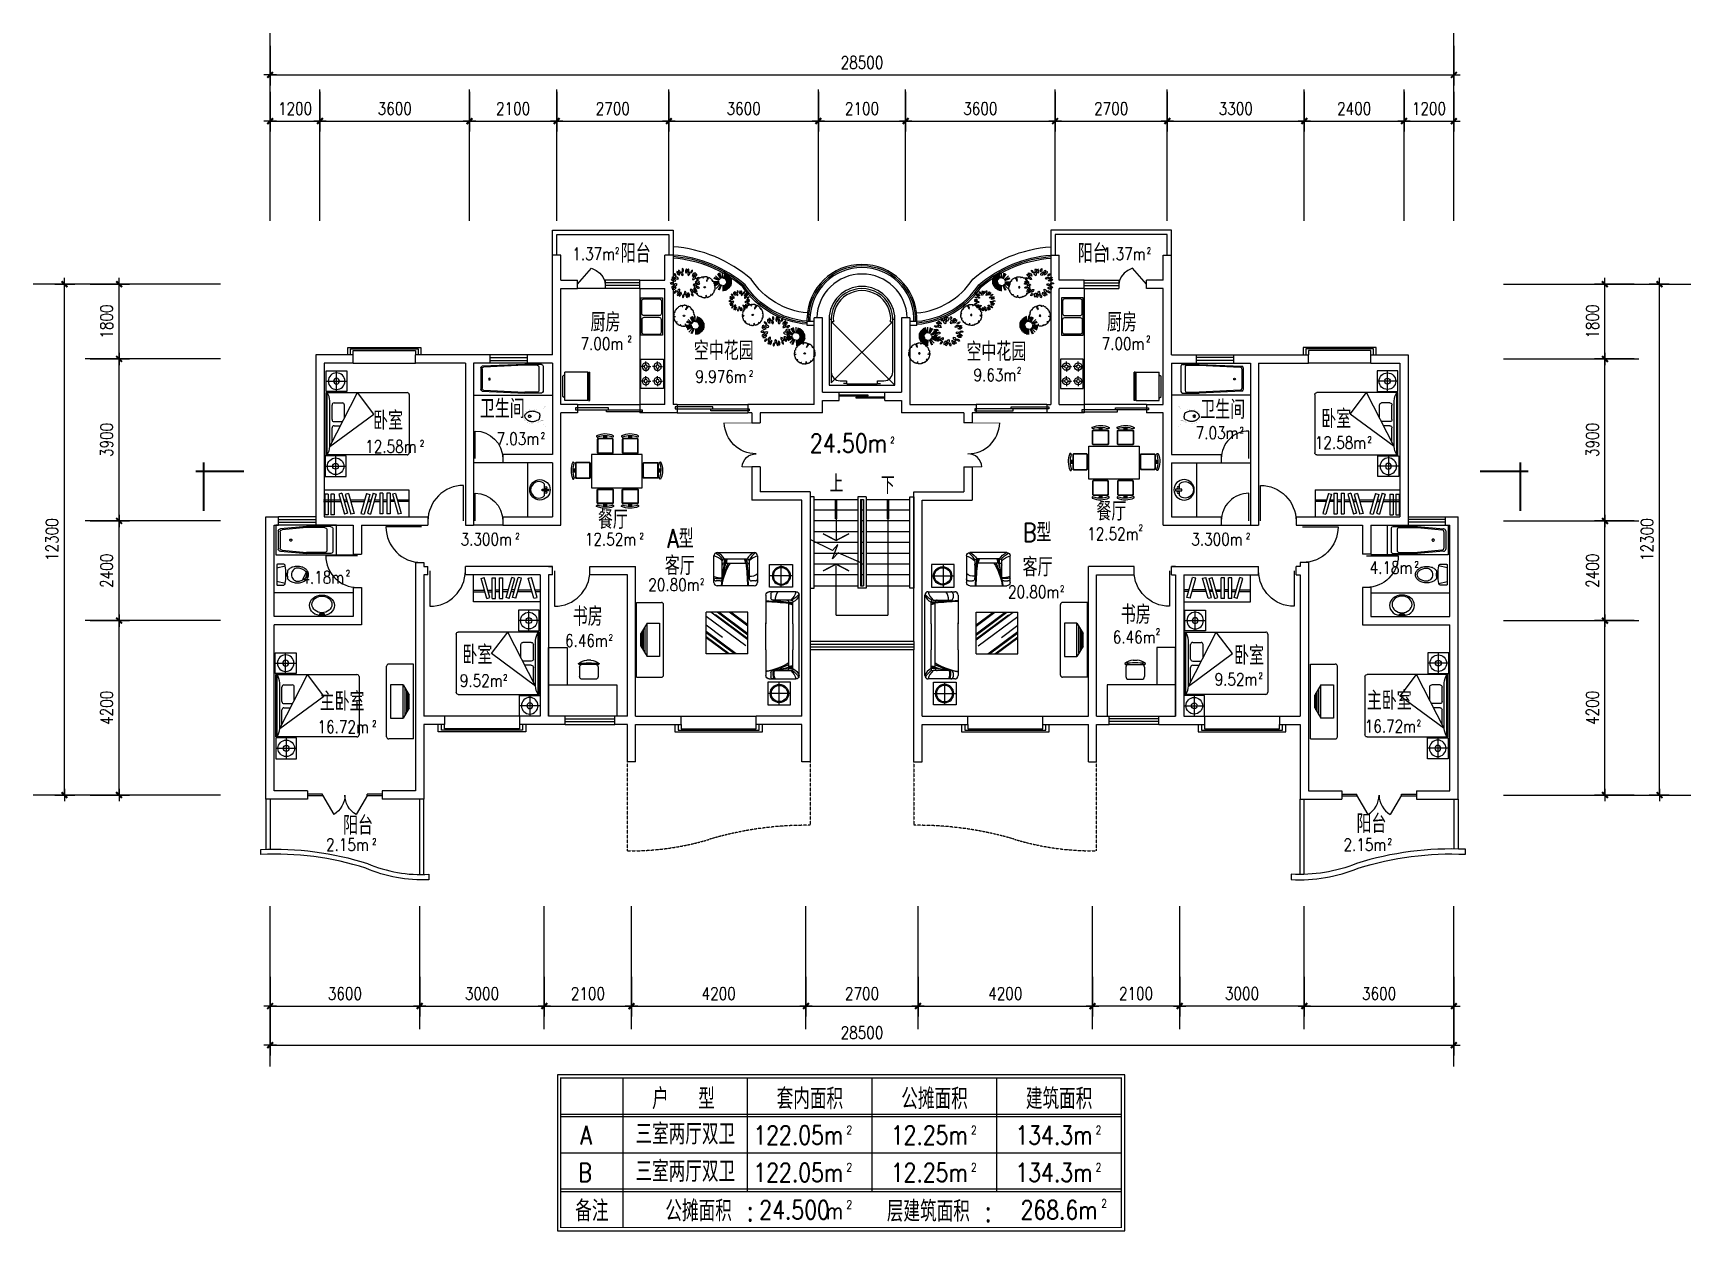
# Model space of a CAD drawing. Header units: millimetres. Extents: x 1544 to 41456, y 414 to 29251.
import ezdxf
from ezdxf.enums import TextEntityAlignment as Align

# ---------------------------------------------------------------- set-up
doc = ezdxf.new("R2010")
doc.units = ezdxf.units.MM
doc.linetypes.add('HIDDEN', pattern=[7.5, 5, -2.5])
for name, color, linetype in [('--FUR', 4, 'Continuous'), ('AXIS', 3, 'Continuous'), ('DIM', 4, 'Continuous'), ('MPFIXTURE', 11, 'Continuous'), ('PUB_DIM', 3, 'Continuous'), ('PUB_TEXT', 7, 'Continuous'), ('ST', 153, 'Continuous'), ('TEXT', 2, 'Continuous'), ('TREE', 3, 'Continuous'), ('WALL', 255, 'Continuous'), ('WIN', 4, 'Continuous'), ('WINDOW', 2, 'Continuous'), ('WINDOW_TEXT', 7, 'Continuous'), ('看线', 4, 'Continuous')]:
    doc.layers.add(name, color=color, linetype=linetype)
doc.styles.add('_HZTXT', font='txt.shx', dxfattribs={"bigfont": 'HZTXT.shx'})
doc.styles.add('DIM_FONT', font='SIMPLEX.shx', dxfattribs={"width": 0.8})
doc.styles.add('ROMANS', font='ROMANS', dxfattribs={"width": 0.8})
doc.styles.add('SIMPLEX', font='SIMPLEX.SHX')
doc.styles.get("Standard").update_dxf_attribs({"font": 'arial.ttf'})
doc.dimstyles.new('DIMN', dxfattribs={"dimtxt": 300, "dimasz": 1, "dimexe": 250, "dimexo": 300, "dimgap": 150, "dimtad": 1, "dimdec": 0, "dimdsep": 46, "dimtxsty": 'DIM_FONT', "dimblk": '_DIMX', "dimcen": 2.5, "dimclrt": 7, "dimadec": 0, "dimazin": 0, "dimtfac": 1, "dimtdec": 0, "dimtix": 1, "dimtmove": 2, "dimatfit": 3, "dimldrblk": '_DIMX', "dimfxl": 1, "dimtolj": 1, "dimtzin": 0, "dimarcsym": 0})

msp = doc.modelspace()

# ---------------------------------------------------------------- texts
at = {"layer": 'PUB_TEXT', "style": '_HZTXT', "width": 0.8}
for s, height, p in [('1.37m', 300, (15553, 23936.7)), ('1.37m', 300, (28327.5, 23936.7)), ('7.00m', 300, (15752.3, 21775.6)), ('7.00m', 300, (28299.6, 21775.6)), ('9.63m', 300, (25214, 21020.7)), ('9.976m', 300, (18722.6, 20982.5)), ('7.03m', 300, (13727.9, 19486.7)), ('24.50m', 450, (22100.3, 19380.1)), ('7.03m', 300, (30563.6, 19629.6)), ('12.58m', 300, (10774.1, 19299.7)), ('12.58m', 300, (33637.5, 19390.8)), ('3.300m', 300, (13069.7, 17066.1)), ('12.52m', 300, (16061.6, 17066.1)), ('12.52m', 300, (28156.1, 17196.5)), ('3.300m', 300, (30662.5, 17066.1)), ('4.18m', 300, (34752.1, 16383.7)), ('4.18m', 300, (9030.3, 16147.6)), ('20.80m', 300, (17588.7, 15971)), ('20.80m', 300, (26250.2, 15798.4)), ('6.46m', 300, (15378.2, 14625.4)), ('6.46m', 300, (28566.8, 14710)), ('9.52m', 300, (12846.5, 13661.7)), ('9.52m', 300, (31019.5, 13692.5)), ('16.72m', 300, (9625.2, 12550.2)), ('16.72m', 300, (34837.9, 12564)), ('2.15m', 300, (9625.2, 9711.8)), ('2.15m', 300, (34122.7, 9711.8))]:
    msp.add_text(s, height=height, dxfattribs=at).set_placement(p, align=Align.MIDDLE_RIGHT)
at = {"layer": 'PUB_TEXT'}
for s, height, style, width, p in [(' 2', 150, 'DIM_FONT', 0.7, (15476.4, 23936.7)), ('阳台', 450, '_HZTXT', 0.8, (15692.8, 23723)), ('阳台', 450, '_HZTXT', 0.8, (26697, 23723)), (' 2', 150, 'DIM_FONT', 0.7, (28279.3, 23936.7)), ('厨房', 450, '_HZTXT', 0.8, (14964, 22064.7)), ('厨房', 450, '_HZTXT', 0.8, (27397.8, 22064.7)), (' 2', 150, 'DIM_FONT', 0.8, (15772.8, 21813.5)), (' 2', 150, 'DIM_FONT', 0.8, (28261.1, 21813.5)), ('空中花园', 450, '_HZTXT', 0.8, (17451.4, 21378.2)), ('空中花园', 450, '_HZTXT', 0.8, (24014.8, 21354.4)), (' 2', 150, 'DIM_FONT', 0.8, (25150.2, 21058.6)), (' 2', 150, 'DIM_FONT', 0.8, (18697.2, 20981.1)), ('卫生间', 450, '_HZTXT', 0.8, (12299.6, 19981.2)), ('卫生间', 450, '_HZTXT', 0.8, (29645.4, 19961.7)), ('卧室', 450, '_HZTXT', 0.8, (9729.6, 19697.2)), ('卧室', 450, '_HZTXT', 0.8, (32558.9, 19737.7)), (' 2', 150, 'DIM_FONT', 0.8, (13683.9, 19486.7)), (' 2', 150, 'DIM_FONT', 0.8, (30507.4, 19616.2)), (' 2', 150, 'DIM_FONT', 0.8, (10774.1, 19299.7)), (' 2', 150, 'DIM_FONT', 0.8, (22100.3, 19380.1)), (' 2', 150, 'DIM_FONT', 0.8, (33588.1, 19390.8)), ('餐厅', 450, '_HZTXT', 0.8, (27145.7, 17513.2)), ('餐厅', 450, '_HZTXT', 0.8, (15142.8, 17314.1)), (' 2', 150, 'DIM_FONT', 0.8, (13069.7, 17066.1)), (' 2', 150, 'DIM_FONT', 0.8, (16061.6, 17066.1)), ('A型', 450, '_HZTXT', 0.8, (16809.8, 16856.2)), ('B型', 450, '_HZTXT', 0.8, (25376.6, 17003.3)), (' 2', 150, 'DIM_FONT', 0.8, (28079.3, 17266.7)), (' 2', 150, 'DIM_FONT', 0.8, (30662.5, 17066.1)), ('客厅', 450, '_HZTXT', 0.8, (16752.2, 16202.5)), ('客厅', 450, '_HZTXT', 0.8, (25368.6, 16170.5)), (' 2', 150, 'DIM_FONT', 0.8, (34719.6, 16383.7)), (' 2', 150, 'DIM_FONT', 0.8, (8989.5, 16173.1)), (' 2', 150, 'DIM_FONT', 0.8, (17518.3, 15971)), (' 2', 150, 'DIM_FONT', 0.8, (26186.1, 15798.4)), ('书房', 450, '_HZTXT', 0.8, (14535.9, 14979.9)), ('书房', 450, '_HZTXT', 0.8, (27732.4, 15024.4)), (' 2', 150, 'DIM_FONT', 0.8, (15319, 14625.4)), (' 2', 150, 'DIM_FONT', 0.8, (28491.9, 14763.4)), ('卧室', 450, '_HZTXT', 0.8, (11879.6, 14058.4)), ('卧室', 450, '_HZTXT', 0.8, (30460.3, 14041.8)), (' 2', 150, 'DIM_FONT', 0.8, (12777.5, 13661.7)), (' 2', 150, 'DIM_FONT', 0.8, (30965.4, 13702.8)), ('主卧室', 450, '_HZTXT', 0.8, (8442.5, 12935.3)), ('主卧室', 450, '_HZTXT', 0.8, (33655.9, 12956.1)), (' 2', 150, 'DIM_FONT', 0.8, (9625.2, 12550.2)), (' 2', 150, 'DIM_FONT', 0.8, (34774.5, 12564)), ('阳台', 450, '_HZTXT', 0.8, (9005.9, 9950.1)), ('阳台', 450, '_HZTXT', 0.8, (33406.2, 9989.2)), (' 2', 150, 'DIM_FONT', 0.8, (9625.2, 9711.8)), (' 2', 150, 'DIM_FONT', 0.8, (34072.4, 9711.8)), ('户  型', 500, '_HZTXT', 0.8, (16445.9, 3343.8)), ('套内面积', 500, '_HZTXT', 0.8, (19445.9, 3343.8)), ('公摊面积', 500, '_HZTXT', 0.8, (22445.9, 3343.8)), ('建筑面积', 500, '_HZTXT', 0.8, (25445.9, 3343.8)), ('2', 200, '_HZTXT', 0.8, (21125.9, 2743.8)), ('2', 200, '_HZTXT', 0.8, (24125.9, 2743.8)), ('2', 200, '_HZTXT', 0.8, (27125.9, 2743.8)), ('2', 200, '_HZTXT', 0.8, (21125.9, 1843.8)), ('2', 200, '_HZTXT', 0.8, (24125.9, 1843.8)), ('2', 200, '_HZTXT', 0.8, (27125.9, 1843.8)), ('公摊面积 :', 500, '_HZTXT', 0.8, (16765.9, 643.8)), ('2', 200, '_HZTXT', 0.8, (21125.9, 943.8)), ('2', 200, '_HZTXT', 0.8, (27261, 972.7))]:
    msp.add_text(s, height=height, dxfattribs=dict(at, style=style, width=width)).set_placement(p)
at = {"layer": 'PUB_TEXT', "style": '_HZTXT', "width": 0.8}
for s, height, p in [('A', 450, (14995.9, 2493.8)), ('122.05m', 450, (21045.9, 2493.8)), ('12.25m', 450, (24045.9, 2493.8)), ('134.3m', 450, (27045.9, 2493.8)), ('B', 450, (14995.9, 1593.8)), ('122.05m', 450, (21045.9, 1593.8)), ('12.25m', 450, (24045.9, 1593.8)), ('134.3m', 450, (27045.9, 1593.8)), ('24.500', 450, (20725.9, 693.8)), ('m', 400, (21045.9, 693.8)), ('268.6m', 450, (27169.7, 693.8))]:
    msp.add_text(s, height=height, dxfattribs=at).set_placement(p, align=Align.RIGHT)
for s, p in [('三室两厅双卫', (17245.9, 2493.8)), ('三室两厅双卫', (17245.9, 1593.8)), ('备注', (14995.9, 643.8)), ('层建筑面积 :', (23361.7, 634.1))]:
    msp.add_text(s, height=500, dxfattribs=at).set_placement(p, align=Align.CENTER)
at = {"layer": 'TEXT', "linetype": 'Continuous', "style": '_HZTXT', "width": 0.8}
for s, p in [('上', (20717.2, 18196.8)), ('下', (21952.8, 18155.6))]:
    msp.add_text(s, height=420, dxfattribs=at).set_placement(p)

# ---------------------------------------------------------------- blocks, each defined once
blk = doc.blocks.new('_DIMX')
blk.add_line((-150, 0), (150, 0))
at = {"const_width": 50}
blk.add_lwpolyline([(-70, -70), (70, 70)], dxfattribs=at)
blk = doc.blocks.new('_DBLK')
blk.add_line((-0.45, 0), (-0.45, -0.95))
blk.add_arc((-0.45, 0), 0.95, 270, 0)
at = {"layer": 'WINDOW_TEXT', "style": 'SIMPLEX', "flags": 9}
blk.add_attdef('A', text='', height=1, dxfattribs=at).set_placement((0, 1.5), align=Align.MIDDLE)
blk = doc.blocks.new('M_A8WDW')
for p, q in [((-0.5, 0.011), (-0.299, 0.011)), ((-0.3, 0), (-0.15, -0.26)), ((-0.299, -0.013), (-0.299, 0.013)), ((0.3, 0), (0.15, -0.26)), ((0.299, -0.013), (0.299, 0.013)), ((0.299, 0.011), (0.5, 0.011)), ((-0.5, -0.011), (-0.299, -0.011)), ((0.299, -0.011), (0.5, -0.011))]:
    blk.add_line(p, q)
for centre, start, end in [((-0.3, 0), 300, 0), ((0.3, 0), 180, 240)]:
    blk.add_arc(centre, 0.3, start, end)
blk = doc.blocks.new('M_B4ONN')
for p, q in [((-0.587, 1.382), (0.587, 1.382)), ((-0.587, 0.5), (-0.587, 1.382)), ((0.587, 1.382), (0.587, 0.5)), ((-0.543, 1.201), (0.543, 1.201)), ((-0.543, 0.5), (-0.543, 1.201)), ((0.543, 1.201), (0.543, 0.5)), ((-0.5, 1.02), (0.5, 1.02)), ((-0.5, 0.5), (-0.5, 1.02)), ((0.5, 1.02), (0.5, 0.5)), ((-0.5, -0.5), (0.5, -0.5))]:
    blk.add_line(p, q)
blk = doc.blocks.new('BED1')
at = {"linetype": 'Continuous'}
for p, q in [((-2023, -63), (-73, -63)), ((-1995, -1563), (-1995, -63)), ((-1831, -313), (-1631, -313)), ((-23, -113), (-23, -1513)), ((-1831, -763), (-1624, -763)), ((-1831, -863), (-1675, -863)), ((-73, -1563), (-2023, -1563))]:
    blk.add_line(p, q, dxfattribs=at)
for p, q in [((-2023, -1563), (-2023, -63)), ((-1931, -1363), (-1266, -63)), ((-1931, -1363), (-1931, -263)), ((-1881, -713), (-1881, -363)), ((-1581, -679), (-1581, -363)), ((-871, -583), (-1266, -63)), ((-1931, -1363), (-871, -583)), ((-1881, -1266), (-1881, -913))]:
    blk.add_line(p, q)
for centre, radius, start, end in [((-2502, -336), 576, 7.2531, 28.2773), ((-1831, -363), 50, 90, 180), ((-1631, -363), 50, 0, 90), ((-1831, -713), 50, 180, 270), ((-1831, -913), 50, 90, 180), ((-2397, -1324), 468, 329.2604, 355.2092)]:
    blk.add_arc(centre, radius, start, end)
for centre, start, end in [((-73, -113), 0, 90), ((-73, -1513), 270, 0)]:
    blk.add_arc(centre, 50, start, end, dxfattribs=at)
blk = doc.blocks.new('BADBOX')
for p, q in [((504, 502), (4, 502)), ((4, 502), (4, 2)), ((254, 502), (254, 2)), ((504, 2), (504, 502)), ((4, 252), (504, 252)), ((4, 2), (504, 2))]:
    blk.add_line(p, q)
for radius in [200, 70]:
    blk.add_circle((254, 252), radius)
blk = doc.blocks.new('TAIDENG')
at = {"xscale": -1, "rotation": 180}
blk.add_blockref('BADBOX', (-563, -93), dxfattribs=at)
blk = doc.blocks.new('ZW')
at = {"layer": '--FUR'}
blk.add_blockref('TAIDENG', (608, 3011), dxfattribs=at)
at = {"layer": '--FUR', "xscale": -1, "rotation": 180}
blk.add_blockref('TAIDENG', (586, 271), dxfattribs=at)
at = {"layer": 'MPFIXTURE'}
blk.add_blockref('BED1', (2071, 2454), dxfattribs=at)
blk = doc.blocks.new('*D71')
at = {"layer": 'DEFPOINTS', "color": 0, "transparency": 16777216}
for p in [(2613, 15107), (3613, 15107), (2613, 10907)]:
    blk.add_point(p, dxfattribs=at)
at = {"layer": 'PUB_DIM', "color": 0, "lineweight": -2, "transparency": 16777216}
for p, q in [((2913, 15107), (3863, 15107)), ((3613, 10908), (3613, 15106)), ((2913, 10907), (3863, 10907))]:
    blk.add_line(p, q, dxfattribs=at)
for p, rotation in [((3613, 15107), 90), ((3613, 10907), 270)]:
    blk.add_blockref('_DIMX', p, dxfattribs=dict(at, rotation=rotation))
at = {"layer": 'PUB_DIM', "color": 4, "transparency": 16777216, "insert": (3313, 13007), "char_height": 300, "attachment_point": 5, "rotation": 90, "style": 'DIM_FONT'}
blk.add_mtext('\\A1;4200', dxfattribs=at)
blk = doc.blocks.new('*D72')
at = {"layer": 'DEFPOINTS', "color": 0, "transparency": 16777216}
for p in [(1770, 23207), (2298, 23207), (1770, 10907)]:
    blk.add_point(p, dxfattribs=at)
at = {"layer": 'PUB_DIM', "color": 0, "lineweight": -2, "transparency": 16777216}
for p, q in [((2070, 23207), (2548, 23207)), ((2298, 10908), (2298, 23206)), ((2070, 10907), (2548, 10907))]:
    blk.add_line(p, q, dxfattribs=at)
for p, rotation in [((2298, 23207), 90), ((2298, 10907), 270)]:
    blk.add_blockref('_DIMX', p, dxfattribs=dict(at, rotation=rotation))
at = {"layer": 'PUB_DIM', "color": 4, "transparency": 16777216, "insert": (1998, 17057), "char_height": 300, "attachment_point": 5, "rotation": 90, "style": 'DIM_FONT'}
blk.add_mtext('\\A1;12300', dxfattribs=at)
blk = doc.blocks.new('SOFA2')
for p, q in [((484, -782), (484, -163)), ((564, -83), (1204, -83)), ((604, -233), (604, -133)), ((654, -283), (1084, -283)), ((654, -283), (1034, -333)), ((1034, -333), (1134, -333)), ((1034, -333), (1034, -782)), ((1134, -333), (1134, -782)), ((1284, -163), (1284, -782)), ((484, -782), (484, -1437)), ((1034, -782), (1034, -1410)), ((1134, -1410), (1134, -782)), ((1284, -782), (1284, -1410)), ((484, -2103), (484, -1410)), ((1034, -1410), (1034, -1933)), ((1134, -1410), (1134, -1933)), ((1284, -1410), (1284, -2103)), ((654, -1983), (1034, -1933)), ((1084, -1983), (654, -1983)), ((1034, -1933), (1134, -1933)), ((1204, -2183), (564, -2183)), ((604, -2133), (604, -2033))]:
    blk.add_line(p, q)
for centre, radius, start, end in [((564, -163), 80, 90, 180), ((-1, -2790), 2583, 66.369, 79.1707), ((265, -1718), 1466, 58.3611, 81.4059), ((654, -133), 50, 90, 180), ((654, -233), 50, 180, 270), ((244, -3137), 2884, 74.097, 82.1006), ((1167, -210), 511, 165.5358, 188.1503), ((1017, -212), 337, 157.3327, 192.0398), ((984, -333), 50, 0, 90), ((1208, -1091), 748, 95.6708, 103.4443), ((1235, 2305), 2678, 265.7021, 267.8453), ((-837, -12219), 11986, 80.5363, 81.0206), ((839, 0), 374, 310.865, 347.2075), ((1084, -333), 50, 0, 90), ((822, 124), 512, 305.1198, 331.4668), ((957, -25), 355, 299.9501, 337.2025), ((1204, -163), 80, 0, 90), ((152, 6414), 8369, 272.2715, 276.0474), ((394, 3097), 5060, 271.0239, 277.2708), ((654, -2033), 50, 90, 180), ((985, -2007), 271, 174.8926, 220.4351), ((984, -1933), 50, 270, 0), ((983, -1471), 426, 276.9031, 290.7977), ((1135, -1457), 448, 256.9893, 269.8812), ((1084, -1933), 50, 270, 0), ((858, -2254), 353, 11.6872, 50.2403), ((732, -2609), 734, 41.5392, 59.3518), ((1011, -2192), 287, 18.1483, 64.699), ((564, -2103), 80, 180, 270), ((654, -2133), 50, 180, 270), ((1204, -2103), 80, 270, 0)]:
    blk.add_arc(centre, radius, start, end)
blk = doc.blocks.new('M_C36OAK')
for p, q in [((-447, 1650), (-447, 750)), ((3, 1650), (-447, 1650)), ((3, 750), (3, 1650)), ((-1199, 1247), (-739, 1247)), ((-1019, 1347), (-920, 1347)), ((-1194, 1180), (-1194, 955)), ((-1127, 887), (-812, 887)), ((-744, 1180), (-744, 955)), ((-1647, 750), (-1647, 0)), ((3, 750), (-1647, 750)), ((3, 0), (3, 750)), ((-1647, 0), (3, 0))]:
    blk.add_line(p, q)
for centre, radius, start, end in [((-1208, 1263), 10, 130.7265, 202.67), ((-1199, 1267), 20, 202.67, 270), ((-1009, 1032), 316, 91.7651, 130.7265), ((-969, -1431), 2713, 84.8023, 95.1977), ((-1127, 1180), 67.5, 90, 180), ((-929, 1032), 316, 49.2735, 88.2349), ((-812, 1180), 67.5, 0, 90), ((-739, 1267), 20, 270, 337.33), ((-730, 1263), 10, 337.33, 49.2735), ((-1127, 955), 67.5, 180, 270), ((-812, 955), 67.5, 270, 0)]:
    blk.add_arc(centre, radius, start, end)
at = {"width": 0.8, "flags": 9}
for tag in ['XSIZE', 'YSIZE']:
    blk.add_attdef(tag, (0, 0), '', height=0.5, dxfattribs=at)
blk = doc.blocks.new('SOF-4')
for p, q in [((-575, -356), (-25, -356)), ((-297, -76), (-297, -626))]:
    blk.add_line(p, q)
blk.add_lwpolyline([(-575, -631), (-25, -631), (-25, -81), (-575, -81)], close=True)
for radius in [221, 196]:
    blk.add_circle((-307, -356), radius)
blk = doc.blocks.new('*D79')
at = {"layer": 'DEFPOINTS', "color": 0, "transparency": 16777216}
for p in [(27049, 6827), (29149, 6827), (27049, 5827)]:
    blk.add_point(p, dxfattribs=at)
at = {"layer": 'PUB_DIM', "color": 0, "lineweight": -2, "transparency": 16777216}
for p, q in [((27049, 6527), (27049, 5577)), ((29149, 6527), (29149, 5577)), ((29148, 5827), (27050, 5827))]:
    blk.add_line(p, q, dxfattribs=at)
at = {"layer": 'PUB_DIM', "color": 0, "lineweight": -2, "transparency": 16777216, "rotation": 180}
blk.add_blockref('_DIMX', (27049, 5827), dxfattribs=at)
at = {"layer": 'PUB_DIM', "color": 0, "lineweight": -2, "transparency": 16777216}
blk.add_blockref('_DIMX', (29149, 5827), dxfattribs=at)
at = {"layer": 'PUB_DIM', "color": 4, "transparency": 16777216, "insert": (28099, 6127), "char_height": 300, "attachment_point": 5, "style": 'DIM_FONT'}
blk.add_mtext('\\A1;2100', dxfattribs=at)
blk = doc.blocks.new('*D80')
at = {"layer": 'DEFPOINTS', "color": 0, "transparency": 16777216}
for p in [(29149, 6827), (32149, 6827), (29149, 5827)]:
    blk.add_point(p, dxfattribs=at)
at = {"layer": 'PUB_DIM', "color": 0, "lineweight": -2, "transparency": 16777216}
for p, q in [((29149, 6527), (29149, 5577)), ((32149, 6527), (32149, 5577)), ((32148, 5827), (29150, 5827))]:
    blk.add_line(p, q, dxfattribs=at)
at = {"layer": 'PUB_DIM', "color": 0, "lineweight": -2, "transparency": 16777216, "rotation": 180}
blk.add_blockref('_DIMX', (29149, 5827), dxfattribs=at)
at = {"layer": 'PUB_DIM', "color": 0, "lineweight": -2, "transparency": 16777216}
blk.add_blockref('_DIMX', (32149, 5827), dxfattribs=at)
at = {"layer": 'PUB_DIM', "color": 4, "transparency": 16777216, "insert": (30649, 6127), "char_height": 300, "attachment_point": 5, "style": 'DIM_FONT'}
blk.add_mtext('\\A1;3000', dxfattribs=at)
blk = doc.blocks.new('*D83')
at = {"layer": 'DEFPOINTS', "color": 0, "transparency": 16777216}
for p in [(2613, 23207), (3613, 23207), (2613, 21407)]:
    blk.add_point(p, dxfattribs=at)
at = {"layer": 'PUB_DIM', "color": 0, "lineweight": -2, "transparency": 16777216}
for p, q in [((2913, 23207), (3863, 23207)), ((3613, 21408), (3613, 23206)), ((2913, 21407), (3863, 21407))]:
    blk.add_line(p, q, dxfattribs=at)
for p, rotation in [((3613, 23207), 90), ((3613, 21407), 270)]:
    blk.add_blockref('_DIMX', p, dxfattribs=dict(at, rotation=rotation))
at = {"layer": 'PUB_DIM', "color": 4, "transparency": 16777216, "insert": (3313, 22307), "char_height": 300, "attachment_point": 5, "rotation": 90, "style": 'DIM_FONT'}
blk.add_mtext('\\A1;1800', dxfattribs=at)
blk = doc.blocks.new('*D84')
at = {"layer": 'DEFPOINTS', "color": 0, "transparency": 16777216}
for p in [(2613, 17507), (3613, 17507), (2613, 15107)]:
    blk.add_point(p, dxfattribs=at)
at = {"layer": 'PUB_DIM', "color": 0, "lineweight": -2, "transparency": 16777216}
for p, q in [((2913, 17507), (3863, 17507)), ((3613, 15108), (3613, 17506)), ((2913, 15107), (3863, 15107))]:
    blk.add_line(p, q, dxfattribs=at)
for p, rotation in [((3613, 17507), 90), ((3613, 15107), 270)]:
    blk.add_blockref('_DIMX', p, dxfattribs=dict(at, rotation=rotation))
at = {"layer": 'PUB_DIM', "color": 4, "transparency": 16777216, "insert": (3313, 16307), "char_height": 300, "attachment_point": 5, "rotation": 90, "style": 'DIM_FONT'}
blk.add_mtext('\\A1;2400', dxfattribs=at)
blk = doc.blocks.new('*D85')
at = {"layer": 'DEFPOINTS', "color": 0, "transparency": 16777216}
for p in [(2613, 21407), (3613, 21407), (2613, 17507)]:
    blk.add_point(p, dxfattribs=at)
at = {"layer": 'PUB_DIM', "color": 0, "lineweight": -2, "transparency": 16777216}
for p, q in [((2913, 21407), (3863, 21407)), ((3613, 17508), (3613, 21406)), ((2913, 17507), (3863, 17507))]:
    blk.add_line(p, q, dxfattribs=at)
for p, rotation in [((3613, 21407), 90), ((3613, 17507), 270)]:
    blk.add_blockref('_DIMX', p, dxfattribs=dict(at, rotation=rotation))
at = {"layer": 'PUB_DIM', "color": 4, "transparency": 16777216, "insert": (3313, 19457), "char_height": 300, "attachment_point": 5, "rotation": 90, "style": 'DIM_FONT'}
blk.add_mtext('\\A1;3900', dxfattribs=at)
blk = doc.blocks.new('_WBLK')
for p, q in [((-0.5, 0.5), (0.5, 0.5)), ((0.5, 0.167), (-0.5, 0.167)), ((0.5, -0.167), (-0.5, -0.167)), ((-0.5, -0.5), (0.5, -0.5))]:
    blk.add_line(p, q)
at = {"layer": 'WINDOW_TEXT', "style": 'SIMPLEX', "flags": 9}
blk.add_attdef('A', text='', height=1, dxfattribs=at).set_placement((0, 1.5), align=Align.MIDDLE)
blk = doc.blocks.new('03')
for p, q in [((1459, 720), (0, 720)), ((0, 720), (0, 0)), ((58, 581), (61, 597)), ((58, 581), (58, 139)), ((61, 597), (71, 612)), ((71, 612), (86, 623)), ((86, 623), (105, 628)), ((101, 557), (104, 574)), ((101, 557), (101, 163)), ((104, 574), (114, 588)), ((105, 628), (109, 629)), ((736, 684), (109, 629)), ((114, 588), (130, 599)), ((130, 599), (148, 605)), ((148, 605), (152, 605)), ((739, 660), (152, 605)), ((736, 684), (742, 684)), ((1171, 660), (739, 660)), ((1315, 684), (742, 684)), ((1171, 660), (1191, 657)), ((1191, 657), (1208, 649)), ((1208, 649), (1221, 636)), ((1221, 636), (1228, 620)), ((1228, 620), (1229, 612)), ((1229, 612), (1229, 108)), ((1315, 684), (1335, 681)), ((1335, 681), (1352, 673)), ((1352, 673), (1365, 660)), ((1365, 660), (1372, 644)), ((1372, 644), (1373, 636)), ((1373, 636), (1373, 84)), ((1459, 0), (1459, 720)), ((0, 0), (1459, 0)), ((58, 136), (58, 139)), ((62, 120), (58, 136)), ((74, 106), (62, 120)), ((90, 96), (74, 106)), ((109, 91), (90, 96)), ((101, 160), (101, 163)), ((106, 144), (101, 160)), ((117, 130), (106, 144)), ((109, 91), (736, 36)), ((133, 120), (117, 130)), ((152, 115), (133, 120)), ((152, 115), (739, 60)), ((331, 360), (333, 368)), ((333, 352), (331, 360)), ((333, 368), (338, 375)), ((338, 345), (333, 352)), ((338, 375), (346, 381)), ((346, 339), (338, 345)), ((346, 381), (355, 384)), ((355, 336), (346, 339)), ((355, 384), (365, 384)), ((365, 336), (355, 336)), ((365, 384), (374, 381)), ((374, 339), (365, 336)), ((374, 381), (382, 375)), ((382, 345), (374, 339)), ((382, 375), (387, 368)), ((387, 352), (382, 345)), ((387, 368), (389, 360)), ((389, 360), (387, 352)), ((742, 36), (736, 36)), ((1171, 60), (739, 60)), ((1315, 36), (742, 36)), ((1181, 61), (1171, 60)), ((1200, 66), (1181, 61)), ((1215, 77), (1200, 66)), ((1225, 92), (1215, 77)), ((1229, 108), (1225, 92)), ((1325, 37), (1315, 36)), ((1344, 42), (1325, 37)), ((1359, 53), (1344, 42)), ((1369, 68), (1359, 53)), ((1373, 84), (1369, 68))]:
    blk.add_line(p, q)
blk = doc.blocks.new('A1088D2')
for p, q in [((-0.47, 0.284), (-0.47, 0.04)), ((-0.43, 0), (0.43, 0)), ((-0.31, 0), (-0.39, 0.382)), ((-0.174, 0.48), (-0.07, 0.48)), ((-0.07, 0.48), (-0.07, 0.46)), ((0.07, 0.48), (-0.07, 0.48)), ((-0.07, 0.46), (-0.05, 0.46)), ((-0.05, 0.46), (-0.05, 0.41)), ((0.05, 0.46), (-0.05, 0.46)), ((0.05, 0.46), (0.07, 0.46)), ((0.05, 0.41), (0.05, 0.46)), ((0.07, 0.48), (0.174, 0.48)), ((0.07, 0.46), (0.07, 0.48)), ((0.39, 0.382), (0.31, 0)), ((0.47, 0.04), (0.47, 0.284))]:
    blk.add_line(p, q)
for points in [[(0.29, 0.92, 0.074494), (0.264, 1.094, 0.085116), (0.197, 1.226, 0.106255), (0.096, 1.315, 0.128271), (0, 1.34, 0.128271), (-0.096, 1.315, 0.106255), (-0.197, 1.226, 0.085116), (-0.264, 1.094, 0.074494), (-0.29, 0.92, 0.074494)], [(-0.29, 0.92, 0.108623), (-0.268, 0.822, 0.102127), (-0.205, 0.736, 0.094108), (-0.112, 0.68, 0.08913), (0, 0.66, 0.08913)], [(-0.29, 0.92, 0.108623), (-0.268, 0.822, 0.102127), (-0.205, 0.736, 0.094108), (-0.112, 0.68, 0.08913), (0, 0.66, 0.08913)], [(-0.29, 0.92, 0.108623), (-0.268, 0.822, 0.102127), (-0.205, 0.736, 0.094108), (-0.112, 0.68, 0.08913), (0, 0.66, 0.08913)], [(-0.29, 0.92, 0.108623), (-0.268, 0.822, 0.102127), (-0.205, 0.736, 0.094108), (-0.112, 0.68, 0.08913), (0, 0.66, 0.08913)], [(-0.29, 0.92, 0.108623), (-0.268, 0.822, 0.102127), (-0.205, 0.736, 0.094108), (-0.112, 0.68, 0.08913), (0, 0.66, 0.08913)], [(-0.29, 0.92, 0.108623), (-0.268, 0.822, 0.102127), (-0.205, 0.736, 0.094108), (-0.112, 0.68, 0.08913), (0, 0.66, 0.08913)], [(0, 0.66, 0.08913), (0.112, 0.68, 0.094108), (0.205, 0.736, 0.102127), (0.268, 0.822, 0.108623), (0.29, 0.92, 0.108623)]]:
    blk.add_lwpolyline(points, format="xyb")
for centre, radius, start, end in [((0.303, 0.92), 0.673, 162.95875, 180), ((0.303, 0.92), 0.673, 180, 197.04125), ((0.154, 0.966), 0.518, 143.49856, 162.95875), ((0.06, 1.036), 0.4, 119.23784, 143.49856), ((0, 1.143), 0.277, 90, 119.23784), ((0, 1.143), 0.277, 60.76216, 90), ((-0.06, 1.036), 0.4, 36.50144, 60.76216), ((-0.154, 0.966), 0.518, 17.04125, 36.50144), ((-0.303, 0.92), 0.673, 0, 17.04125), ((-0.303, 0.92), 0.673, 342.95875, 0), ((-0.37, 0.284), 0.1, 97.93186, 180), ((-0.43, 0.04), 0.04, 180, 270), ((0, -2.371), 2.781, 91.03009, 97.93186), ((0.154, 0.874), 0.518, 197.04125, 216.50144), ((0.06, 0.804), 0.4, 216.50144, 234.18719), ((0, -2.371), 2.781, 88.96991, 91.03009), ((0, -2.371), 2.781, 82.06814, 88.96991), ((-0.06, 0.804), 0.4, 305.81281, 323.49856), ((-0.154, 0.874), 0.518, 323.49856, 342.95875), ((0.37, 0.284), 0.1, 360, 82.06814), ((0.43, 0.04), 0.04, 270, 360)]:
    blk.add_arc(centre, radius, start, end)
blk = doc.blocks.new('A1138DA')
for p, q in [((0.1, 0.1), (0.05, 0.1)), ((0.05, 0.1), (0.05, -0.1)), ((0.1, -0.1), (0.1, 0.1)), ((0.05, -0.1), (0.1, -0.1))]:
    blk.add_line(p, q)
for centre, radius in [((0.5, 0), 0.5), ((0.55, 0), 0.4)]:
    blk.add_circle(centre, radius)
blk = doc.blocks.new('M_E10')
for p, q in [((-740, -70), (-740, -680)), ((-700, -30), (-302, -30)), ((-640, -90), (-640, -660)), ((-600, -50), (-300, -50)), ((-300, -50), (695, -96)), ((-298, -30), (724, -76)), ((730, -136), (730, -614)), ((760, -116), (760, -634)), ((-700, -720), (-302, -720)), ((-600, -700), (-300, -700)), ((695, -654), (-300, -700)), ((685, -654), (-300, -700)), ((724, -674), (-298, -720))]:
    blk.add_line(p, q)
at = {"const_width": 1.5}
for points in [[(-800, 0), (800, 0)], [(-800, -750), (-800, 0)], [(800, 0), (800, -750)], [(800, -750), (-800, -750)]]:
    blk.add_lwpolyline(points, dxfattribs=at)
for radius in [20, 16]:
    blk.add_circle((550, -386), radius)
for centre, start, end in [((-700, -70), 90, 180), ((-600, -90), 90, 180), ((-302, -70), 83.7966, 90), ((690, -136), 0, 83.3675), ((720, -116), 0, 83.7966), ((-700, -680), 180, 270), ((-600, -660), 180, 270), ((-302, -680), 270, 276.2034), ((690, -614), 276.6325, 0), ((720, -634), 276.2034, 0)]:
    blk.add_arc(centre, 40, start, end)
at = {"width": 0.8, "flags": 9}
for tag in ['XSIZE', 'YSIZE']:
    blk.add_attdef(tag, (0, 0), '', height=0.5, dxfattribs=at)
blk = doc.blocks.new('M_E13')
for p, q in [((-572, 18), (-536, 18)), ((-572, 18), (-572, 18)), ((-536, -22), (-572, -21))]:
    blk.add_line(p, q)
at = {"const_width": 1.5}
for points in [[(-715, 0, -0.037932), (-709, 28, -0.057502), (-702, 46, -0.011128), (-686, 72, -0.047419), (-682, 78, -0.013557), (-669, 92, -0.010422), (-651, 109, -0.006492), (-632, 126, -0.010986), (-621, 135, -0.031118), (-607, 144, -0.031821), (-592, 152, -0.025304), (-572, 159, -0.028493), (-555, 164), (-520, 171), (-500, 175, -0.104917), (-492, 175, 0.047512), (-474, 173, 0.018859), (-460, 173, -0.025251), (-449, 173, -0.024361), (-434, 171, -0.018727), (-416, 168, -0.011084), (-401, 164, -0.017664), (-391, 161, -0.012553), (-375, 154, -0.012341), (-358, 147), (-320, 128, -0.005054), (-308, 122, -0.002567), (-285, 110)], [(-715, 0, 0.037932), (-709, -28, 0.057502), (-702, -46, 0.011128), (-686, -72, 0.047419), (-682, -78, 0.013557), (-669, -92, 0.010422), (-651, -109, 0.006492), (-632, -126, 0.010986), (-621, -135, 0.031118), (-607, -144, 0.031821), (-592, -152, 0.025304), (-572, -159, 0.028493), (-555, -164), (-520, -171), (-500, -175, 0.104917), (-492, -175, -0.047512), (-474, -173, -0.018859), (-460, -173, 0.025251), (-449, -173, 0.024361), (-434, -171, 0.018727), (-416, -168, 0.011084), (-401, -164, 0.017664), (-391, -161, 0.012553), (-375, -154, 0.012341), (-358, -147), (-320, -128, 0.005054), (-308, -122, 0.002567), (-285, -110)], [(-155, 240, 0.414214), (-220, 175, 0.414214)], [(-220, -175, 0.414214), (-155, -240, 0.414214)]]:
    blk.add_lwpolyline(points, format="xyb", dxfattribs=at)
for points in [[(-672, -1, -0.054114), (-666, 25, -0.08891), (-658, 39, -0.006714), (-643, 55, -0.014531), (-636, 63, -0.010713), (-618, 80, -0.017575), (-606, 90, -0.037222), (-591, 100, -0.034599), (-573, 109, -0.02298), (-556, 115, -0.023613), (-539, 119, -0.014842), (-522, 122, -0.012533), (-502, 125, -0.021838), (-477, 126, -0.029407), (-459, 125, -0.029465), (-436, 121, -0.031881), (-416, 114), (-371, 97), (-337, 83, -0.135973), (-324, 73, -0.099517), (-314, 52, -0.016651), (-311, 40, -0.010977), (-308, 20, -0.015331), (-308, 12, -0.010106), (-307, -1)], [(-672, -1, 0.054114), (-666, -26, 0.08891), (-658, -40, 0.006714), (-643, -57, 0.014531), (-636, -64, 0.010713), (-618, -82, 0.017575), (-606, -92, 0.037222), (-591, -102, 0.034599), (-573, -111, 0.02298), (-556, -117, 0.023613), (-539, -121, 0.014842), (-522, -124, 0.012533), (-502, -126, 0.021838), (-477, -127, 0.029407), (-459, -126, 0.029465), (-436, -122, 0.031881), (-416, -116), (-371, -99), (-337, -85, 0.135973), (-324, -75, 0.099517), (-314, -54, 0.016651), (-311, -41, 0.010977), (-308, -21, 0.015331), (-308, -13, 0.010106), (-307, -1)]]:
    blk.add_lwpolyline(points, format="xyb")
for points in [[(-220, 110), (-285, 110)], [(-220, 175), (-220, -175)], [(0, 240), (-155, 240)], [(0, -240), (0, 240)], [(-285, -110), (-220, -110)], [(-155, -240), (0, -240)]]:
    blk.add_lwpolyline(points, dxfattribs=at)
for centre, radius, start, end in [((-549, -3), 33.2, 100.0495, 259.9505), ((-536, -2), 20, 270, 90)]:
    blk.add_arc(centre, radius, start, end)
at = {"width": 0.8, "flags": 9}
for tag in ['XSIZE', 'YSIZE']:
    blk.add_attdef(tag, (0, 0), '', height=0.5, dxfattribs=at)
blk = doc.blocks.new('M_E33IEP')
for p, q in [((44, -21), (44, 20)), ((44, 20), (194, 20)), ((135, 135), (135, 20)), ((194, 20), (194, -21)), ((194, -21), (44, -21)), ((135, -21), (135, -144))]:
    blk.add_line(p, q)
for centre, radius in [((248, -5), 246), ((106, 56), 26.7), ((105, -55), 26.7)]:
    blk.add_circle(centre, radius)
blk.add_arc((274, -5), 197, 225.2527, 134.7473)
at = {"style": 'DIM_FONT', "width": 0.8, "flags": 9}
for tag in ['XSIZE', 'YSIZE']:
    blk.add_attdef(tag, (0, 0), '', height=0.5, dxfattribs=at)
at = {"width": 0.8, "flags": 9}
for tag in ['XSIZE', 'YSIZE']:
    blk.add_attdef(tag, (2, -251), '', height=150, dxfattribs=at)
blk = doc.blocks.new('M_F22')
for centre, radius, start, end in [((-1969, -307), 339, 42.86392, 138.57818), ((-1861, -14), 573, 38.65709, 111.15834), ((-1651, 768), 486, 210.70899, 299.10644), ((-1853, 584), 266, 13.31145, 125.5828), ((-1727, 923), 307, 203.4613, 295.43295), ((-1680, 1042), 339, 2.86392, 98.57818), ((-1340, 1458), 399, 191.70154, 269.74057), ((-1364, 522), 376, 13.2488, 122.58322), ((-1177, 985), 417, 200.50355, 295.32847), ((-745, 1661), 486, 170.70899, 259.10644), ((-1409, 1198), 573, 358.65709, 71.15834), ((-704, 1829), 307, 163.4613, 255.43295), ((-1018, 1651), 266, 333.31145, 85.5828), ((-242, 1523), 417, 160.50355, 255.32847), ((-684, 1289), 376, 333.2488, 82.58322), ((-63, 1991), 399, 151.70154, 229.74057), ((-591, 1891), 339, 322.86392, 58.57818), ((523, 1764), 486, 130.70899, 219.10644), ((-284, 1836), 573, 318.65709, 31.15834), ((662, 1865), 307, 123.4613, 215.43295), ((819, 1335), 417, 120.50355, 215.32847), ((307, 1931), 266, 293.31145, 45.5828), ((331, 1439), 376, 293.2488, 42.58322), ((1257, 1578), 399, 111.70154, 189.74057), ((788, 1841), 339, 282.86392, 18.57818), ((1560, 1027), 486, 90.70899, 179.10644), ((988, 1601), 573, 278.65709, 351.15834), ((1511, 508), 417, 80.50355, 175.32847), ((1204, 902), 376, 253.2488, 2.58322), ((1732, 1016), 307, 83.4613, 175.43295), ((1502, 1294), 266, 253.31145, 5.5828), ((1881, -204), 486, 50.70899, 139.10644), ((1812, 603), 573, 238.65709, 311.15834), ((2003, 413), 399, 71.70154, 149.74057), ((1813, 916), 339, 242.86392, 338.57818), ((-1976, 230), 399, 231.70154, 309.74057), ((-1807, -769), 266, 53.31145, 165.5828), ((-1928, -429), 307, 243.4613, 335.43295), ((-1429, -1233), 573, 78.65709, 151.15834), ((-1770, -498), 486, 250.70899, 339.10644), ((-1393, -503), 376, 53.2488, 162.58322), ((-1547, -28), 417, 240.50355, 335.32847), ((-1323, -1527), 339, 82.86392, 178.57818), ((-1674, -1120), 399, 271.70154, 349.74057), ((-902, -1777), 266, 93.31145, 205.5828), ((-1213, -1593), 307, 283.4613, 15.43295), ((-756, -1306), 376, 93.2488, 202.58322), ((-1179, -1041), 417, 280.50355, 15.32847), ((-314, -1889), 573, 118.65709, 191.15834), ((-1048, -1545), 486, 290.70899, 19.10644), ((-44, -2046), 339, 122.86392, 218.57818), ((-574, -1959), 399, 311.70154, 29.74057), ((249, -1512), 376, 133.2488, 242.58322), ((-246, -1581), 417, 320.50355, 55.32847), ((439, -1967), 266, 133.31145, 245.5828), ((83, -2026), 307, 323.4613, 55.43295), ((962, -1675), 573, 158.65709, 231.15834), ((179, -1883), 486, 330.70899, 59.10644), ((1151, -1025), 376, 173.2488, 282.58322), ((816, -1395), 417, 0.50355, 95.32847), ((1270, -1621), 339, 162.86392, 258.57818), ((808, -1896), 399, 351.70154, 69.74057), ((1510, -570), 417, 40.50355, 135.32847), ((1528, -71), 376, 213.2488, 322.58322), ((1335, -1353), 486, 10.70899, 99.10644), ((1801, -691), 573, 198.65709, 271.15834), ((1589, -1250), 266, 173.31145, 285.5828), ((1354, -1524), 307, 3.4613, 95.43295), ((1825, -959), 399, 31.70154, 109.74057), ((2003, -452), 339, 202.86392, 298.57818), ((2005, -323), 307, 43.4613, 135.43295), ((2009, 38), 266, 213.31145, 325.5828)]:
    blk.add_arc(centre, radius, start, end)
at = {"width": 0.8, "flags": 9}
for tag in ['XSIZE', 'YSIZE']:
    blk.add_attdef(tag, (0, 0), '', height=0.5, dxfattribs=at)
blk = doc.blocks.new('450A')
blk.add_circle((0, 0), 0.0343)
for centre, radius, start, end in [((-0.468, 0.001), 0.0382, 100.45026, 212.76271), ((-0.432, 0.08), 0.0594, 148.35337, 224.8488), ((-0.445, 0.125), 0.0405, 89.34477, 199.75016), ((-0.427, 0.17), 0.0173, 85.85382, 193.839), ((-0.395, 0.22), 0.0454, 111.11584, 226.99491), ((-0.392, 0.274), 0.0221, 32.82743, 209.81071), ((-0.347, 0.308), 0.035, 79.55966, 219.20007), ((-0.312, 0.345), 0.0288, 44.89162, 185.08), ((-0.196, 0.359), 0.0956, 86.92745, 176.21864), ((-0.122, 0.407), 0.0837, 69.51853, 145.56096), ((-0.066, 0.473), 0.029, 154.3279, 286.19241), ((-0.032, 0.469), 0.0354, 37.14727, 222.19894), ((0.029, 0.465), 0.0413, 36.01195, 141.74319), ((0.085, 0.469), 0.0303, 27.68066, 138.74587), ((0.021, 0.368), 0.115, 309.72631, 354.87186), ((-0.262, 0.329), 0.36, 352.08494, 1.52319), ((0.246, 0.324), 0.149, 126.75996, 174.16758), ((0.126, 0.441), 0.0447, 35.42363, 109.08388), ((0.335, 0.289), 0.211, 127.4121, 161.12572), ((0.143, 0.459), 0.021, 310.19482, 21.38451), ((0.199, 0.413), 0.0451, 17.22681, 79.395), ((0.251, 0.379), 0.0487, 16.38304, 101.3721), ((0.308, 0.364), 0.0303, 357.68066, 108.74587), ((0.331, 0.328), 0.0346, 317.84363, 78.94341), ((0.363, 0.299), 0.00843, 283.50507, 136.49493), ((0.388, 0.26), 0.0382, 343.86151, 125.80559), ((0.413, 0.207), 0.0445, 339.14403, 74.96451), ((0.441, 0.169), 0.0258, 340.95515, 59.19221), ((0.423, 0.127), 0.0666, 303.56644, 352.17415), ((0.462, 0.032), 0.0397, 315.56922, 92.90272), ((0.431, 0.113), 0.0584, 4.28881, 53.45107), ((0.472, -0.024), 0.0327, 295.61421, 56.67674), ((-0.467, -0.062), 0.0352, 158.22837, 238.22055), ((-0.438, 0.127), 0.159, 247.32514, 282.0071), ((-0.475, 0.062), 0.114, 257.51152, 307.48604), ((-0.445, -0.111), 0.0447, 155.42363, 229.08388), ((-0.445, -0.16), 0.0322, 152.37881, 254.04773), ((-0.417, -0.208), 0.0413, 156.01195, 261.74319), ((-0.379, -0.258), 0.0451, 167.22681, 229.395), ((-0.315, 0.969), 1.265, 265.80977, 269.22449), ((-0.344, -0.332), 0.0313, 163.4586, 281.04891), ((-0.305, -0.384), 0.0924, 107.40458, 138.47304), ((-0.308, -0.364), 0.0303, 177.68066, 288.74587), ((-0.298, -0.392), 9.104578653585795e-12, 289.50245, 109.13996), ((-0.257, -0.388), 0.0413, 186.01195, 291.74319), ((-0.199, -0.413), 0.0451, 197.22681, 259.395), ((-0.213, -0.407), 0.0503, 276.66128, 326.92837), ((-0.171, -0.435), 0, 0, 113.85674), ((-0.171, -0.452), 0.017, 299.93963, 88.36029), ((-0.126, -0.441), 0.0447, 215.42363, 289.08388), ((-0.112, -0.483), 0, 0, 38.16777), ((-0.085, -0.469), 0.0303, 207.68066, 318.74587), ((-0.062, -0.489), 5.349627135583758e-12, 321.34019, 140.44064), ((-0.029, -0.465), 0.0413, 216.01195, 321.74319), ((0.034, -0.448), 0.0533, 235.30499, 286.34059), ((-0.191, -0.399), 0.261, 337.29318, 2.13106), ((-0.643, -0.61), 0.746, 9.62637, 17.23162), ((0.108, -0.438), 0.0515, 251.74349, 316.31733), ((0.16, -0.445), 0.0322, 242.37881, 344.04773), ((0.207, -0.413), 0.0445, 249.14403, 344.96451), ((0.191, -0.454), 2.263053515593399e-12, 337.69379, 159.99471), ((0.191, -0.454), 0, 135.38759, 0), ((0.255, -0.384), 0.0407, 262.37782, 27.28928), ((0.301, -0.366), 0.00972, 63.68531, 176.31469), ((0.327, -0.352), 0.0228, 193.46492, 325.77227), ((0.35, -0.349), 0.0163, 256.91724, 40.6297), ((0.364, -0.308), 0.0303, 267.68066, 18.74587), ((0.388, -0.257), 0.0413, 276.01195, 21.74319), ((0.413, -0.205), 0.0407, 292.37782, 57.28928), ((0.437, -0.163), 0.00827, 252.00734, 47.99266), ((0.459, -0.141), 0.0228, 223.46492, 355.77227), ((0.432, -0.097), 0.0679, 317.47924, 20.03614), ((0.485, -0.066), 0.0132, 326.2794, 84.50531)]:
    blk.add_arc(centre, radius, start, end)
blk = doc.blocks.new('_F4KOE')
at = {"layer": 'TREE', "xscale": 3.57778138536, "yscale": 3.57778138536, "zscale": 3.57778138536, "rotation": 0.00193175639461496}
blk.add_blockref('450A', (0.61, 1.56), dxfattribs=at)
at = {"width": 0.7, "flags": 9}
for tag in ['XSIZE', 'YSIZE']:
    blk.add_attdef(tag, (0, 0), '', height=0.5, dxfattribs=at)
blk = doc.blocks.new('_F4EWB')
at = {"xscale": 1000, "yscale": 1000, "zscale": 1000}
blk.add_blockref('_F4KOE', (-600, -1200), dxfattribs=at)
at = {"flags": 9}
for tag in ['XSIZE', 'YSIZE']:
    blk.add_attdef(tag, (0, 0), '', height=0.5, dxfattribs=at)
blk = doc.blocks.new('CSHUIDOU')
at = {"layer": 'MPFIXTURE'}
blk.add_lwpolyline([(-450, 0), (450, 0), (450, 520), (-450, 520)], close=True, dxfattribs=at)
for points in [[(-425, 445, -0.414214), (-375, 495), (-75, 495, -0.414214), (-25, 445), (-25, 75, -0.414214), (-75, 25), (-375, 25, -0.414214), (-425, 75)], [(425, 445, 0.414214), (375, 495), (75, 495, 0.414214), (25, 445), (25, 75, 0.414214), (75, 25), (375, 25, 0.414214), (425, 75)]]:
    blk.add_lwpolyline(points, format="xyb", close=True, dxfattribs=at)
blk = doc.blocks.new('T34')
at = {"color": 91, "linetype": 'Continuous'}
for p, q in [((-0.187, 0.009), (-0.502, 0.009)), ((-0.177, 0.072), (-0.469, 0.181)), ((-0.162, 0.102), (-0.433, 0.24)), ((-0.148, 0.116), (-0.39, 0.317)), ((-0.097, 0.169), (-0.255, 0.433)), ((-0.093, 0.176), (-0.228, 0.448)), ((-0.078, 0.173), (-0.203, 0.459)), ((-0.075, 0.18), (-0.172, 0.478)), ((-0.065, 0.184), (-0.146, 0.481)), ((-0.004, 0.192), (0.001, 0.511)), ((0.047, 0.188), (0.127, 0.493)), ((0.073, 0.175), (0.185, 0.467)), ((0.088, 0.172), (0.229, 0.449)), ((0.098, 0.167), (0.264, 0.421)), ((0.118, 0.156), (0.298, 0.395)), ((0.128, 0.144), (0.332, 0.369)), ((0.138, 0.135), (0.35, 0.338)), ((0.147, 0.124), (0.375, 0.311)), ((0.156, 0.115), (0.4, 0.293)), ((0.16, 0.105), (0.42, 0.255)), ((0.169, 0.087), (0.441, 0.225)), ((0.176, 0.068), (0.469, 0.158)), ((0.177, 0.076), (0.459, 0.187)), ((0.181, 0.012), (0.494, 0.013)), ((0.184, 0.054), (0.467, 0.141)), ((0.188, 0.041), (0.488, 0.103)), ((0.188, 0.029), (0.491, 0.075)), ((0.192, 0.001), (0.495, -0.016)), ((0.193, 0.022), (0.489, 0.038)), ((-0.193, -0.009), (-0.496, -0.061)), ((-0.193, -0.031), (-0.488, -0.098)), ((-0.191, -0.023), (-0.484, -0.077)), ((-0.187, -0.059), (-0.457, -0.161)), ((-0.172, -0.079), (-0.442, -0.194)), ((-0.159, -0.091), (-0.433, -0.229)), ((-0.129, -0.126), (-0.341, -0.352)), ((-0.096, -0.154), (-0.236, -0.428)), ((-0.08, -0.157), (-0.219, -0.437)), ((-0.064, -0.162), (-0.193, -0.448)), ((0.006, -0.174), (0.015, -0.489)), ((0.023, -0.176), (0.05, -0.485)), ((0.033, -0.171), (0.084, -0.481)), ((0.047, -0.168), (0.126, -0.474)), ((0.063, -0.165), (0.167, -0.456)), ((0.081, -0.158), (0.242, -0.425)), ((0.099, -0.147), (0.281, -0.398)), ((0.126, -0.137), (0.331, -0.347)), ((0.142, -0.116), (0.377, -0.3)), ((0.155, -0.093), (0.408, -0.263)), ((0.165, -0.082), (0.428, -0.233)), ((0.167, -0.075), (0.448, -0.193)), ((0.174, -0.054), (0.465, -0.149)), ((0.183, -0.044), (0.473, -0.13)), ((0.187, -0.035), (0.481, -0.11)), ((0.189, -0.013), (0.485, -0.046)), ((0.192, -0.025), (0.489, -0.081))]:
    blk.add_line(p, q, dxfattribs=at)
blk = doc.blocks.new('_F2JMU')
at = {"layer": 'TREE', "xscale": 4.5, "yscale": 4.5, "zscale": 4.5}
blk.add_blockref('T34', (-0.85, -0.13), dxfattribs=at)
at = {"style": 'ROMANS', "width": 0.65, "flags": 9}
for tag in ['YSIZE', 'XSIZE']:
    blk.add_attdef(tag, (0, 0), '', height=6, rotation=0.5, dxfattribs=at)
blk = doc.blocks.new('M_A17ORW')
for points in [[(-0.481, -0.001, 0.02, 0.02, 0), (-0.481, -0.308, 0.02, 0.02, 0)], [(0.481, 0.001, 0.02, 0.02, 0), (0.481, -0.691, 0.02, 0.02, 0)]]:
    blk.add_lwpolyline(points, format="xyseb")
for centre, radius, start, end in [((-0.501, -0.003), 0.307, 274.2492, 0.2101), ((0.505, 0.002), 0.699, 180.2762, 268.0603)]:
    blk.add_arc(centre, radius, start, end)
blk = doc.blocks.new('DESK3')
for p, q in [((168, -28), (168, 63)), ((181, -28), (181, 63)), ((191, -29), (191, 63))]:
    blk.add_line(p, q)
for points in [[(141, -147), (141, 177, 0.414214), (118, 199), (-180, 199, 0.414214), (-202, 177), (-202, -147, 0.414214), (-180, -170), (118, -170, 0.414214)], [(131, -147), (131, 167, 0.414214), (108, 189), (-169, 189, 0.414214), (-192, 167), (-192, -147, 0.512069), (-169, -160), (108, -160, 0.512069)]]:
    blk.add_lwpolyline(points, format="xyb", close=True)
at = {"const_width": 90.4}
blk.add_lwpolyline([(141, 18), (202, 18)], dxfattribs=at)
for centre, radius, start, end in [((194, 196), 22.7, 72.1953, 192.3742), ((-308, 13), 512, 340.4914, 20.3763), ((-235, 15), 481, 336.5531, 24.9844), ((196, -157), 21.7, 181.9354, 297.5327)]:
    blk.add_arc(centre, radius, start, end)
blk = doc.blocks.new('CT')
at = {"layer": 'WIN'}
for p, q in [((1012, -145), (212, -145)), ((212, -145), (212, -1360)), ((1012, -1360), (1012, -145)), ((212, -1360), (1012, -1360))]:
    blk.add_line(p, q, dxfattribs=at)
at = {"layer": 'WIN', "xscale": 1.04, "yscale": 1.04, "zscale": 1.04}
for p, rotation in [((646, 94), 90), ((1251, -491), 359.9999999999996), ((1251, -1092), 359.9999999999996)]:
    blk.add_blockref('DESK3', p, dxfattribs=dict(at, rotation=rotation))
at = {"layer": 'WIN', "xscale": -1.04, "yscale": 1.04, "zscale": 1.04}
for p in [(-27, -491), (-27, -1092)]:
    blk.add_blockref('DESK3', p, dxfattribs=at)
at = {"layer": 'WIN', "extrusion": (0, 0, -1), "xscale": 1.04, "yscale": 1.04, "zscale": -1.04, "rotation": 270}
blk.add_blockref('DESK3', (-646, -1599), dxfattribs=at)
blk = doc.blocks.new('BINXIANG')
at = {"layer": 'MPFIXTURE'}
for p, q in [((0, 342), (0, -342)), ((30, 342), (0, 342)), ((30, 342), (30, -342)), ((50, 322), (30, 322)), ((50, 342), (50, -342)), ((50, 342), (600, 342)), ((600, 342), (600, -342)), ((600, 281), (650, 244)), ((650, 244), (650, -244)), ((30, -342), (0, -342)), ((50, -322), (30, -322)), ((50, -342), (600, -342)), ((600, -281), (650, -244))]:
    blk.add_line(p, q, dxfattribs=at)
blk = doc.blocks.new('MEIQI')
at = {"layer": 'MPFIXTURE'}
for p, q in [((95, 175), (25, 175)), ((145, 225), (145, 295)), ((145, 125), (145, 55)), ((195, 175), (265, 175)), ((380, 175), (310, 175)), ((430, 225), (430, 295)), ((430, 125), (430, 55)), ((480, 175), (550, 175)), ((95, -175), (25, -175)), ((145, -125), (145, -55)), ((145, -225), (145, -295)), ((195, -175), (265, -175)), ((380, -175), (310, -175)), ((430, -125), (430, -55)), ((430, -225), (430, -295)), ((480, -175), (550, -175))]:
    blk.add_line(p, q, dxfattribs=at)
blk.add_lwpolyline([(0, 350), (0, -350), (550, -350), (550, 350)], close=True, dxfattribs=at)
for centre, radius in [((145, 175), 90), ((145, 175), 40), ((430, 175), 90), ((430, 175), 40), ((145, -175), 90), ((145, -175), 40), ((430, -175), 90), ((430, -175), 40)]:
    blk.add_circle(centre, radius, dxfattribs=at)
blk = doc.blocks.new('SOFA3')
for p, q in [((-852, -1190), (-358, -1190)), ((-358, -1190), (-343, -1190)), ((-343, -1190), (37, -1190)), ((-932, -1910), (-932, -1270)), ((-882, -1310), (-782, -1310)), ((-732, -1790), (-732, -1360)), ((-732, -1360), (-682, -1740)), ((-83, -1360), (-133, -1740)), ((-83, -1360), (-83, -1790)), ((-33, -1310), (67, -1310)), ((117, -1270), (117, -1910)), ((-358, -1990), (-852, -1990)), ((-358, -1740), (-682, -1740)), ((-682, -1740), (-682, -1840)), ((-358, -1840), (-682, -1840)), ((-343, -1740), (-358, -1740)), ((-343, -1840), (-358, -1840)), ((-343, -1990), (-358, -1990)), ((-133, -1740), (-343, -1740)), ((-133, -1840), (-343, -1840)), ((37, -1990), (-343, -1990)), ((-133, -1740), (-133, -1840))]:
    blk.add_line(p, q)
for centre, radius, start, end in [((-852, -1270), 80, 90, 180), ((4347, -1100), 5060, 181.0239, 187.2708), ((7664, -858), 8369, 182.2715, 186.0474), ((-1519, -971), 1466, 328.3611, 351.4059), ((-2590, -705), 2583, 336.369, 349.1707), ((37, -1270), 80, 0, 90), ((-882, -1360), 50, 90, 180), ((-756, -1691), 271, 84.8926, 130.4351), ((-782, -1360), 50, 0, 90), ((-2937, -950), 2884, 344.097, 352.1006), ((-33, -1360), 50, 90, 180), ((-10, -1874), 511, 75.5358, 98.1503), ((-13, -1723), 337, 67.3327, 102.0398), ((67, -1360), 50, 0, 90), ((-1004, -1564), 353, 281.6872, 320.2403), ((-852, -1910), 80, 180, 270), ((-1359, -1438), 734, 311.5392, 329.3518), ((-942, -1717), 287, 288.1483, 334.699), ((-682, -1690), 50, 180, 270), ((-682, -1790), 50, 180, 270), ((-207, -1841), 448, 166.9893, 179.8812), ((-221, -1689), 426, 186.9031, 200.7977), ((-12019, 131), 11986, 350.5363, 351.0206), ((2504, -1941), 2678, 175.7021, 177.8453), ((-891, -1914), 748, 5.6708, 13.4443), ((-133, -1690), 50, 270, 0), ((-133, -1790), 50, 270, 0), ((175, -1663), 355, 209.9501, 247.2025), ((324, -1528), 512, 215.1198, 241.4668), ((200, -1545), 374, 220.865, 257.2075), ((37, -1910), 80, 270, 0)]:
    blk.add_arc(centre, radius, start, end)
blk = doc.blocks.new('M_A14NPV')
for points in [[(0.18, 0.178), (0.177, 0.16), (-0.617, 0.16), (-0.617, 0.181)], [(0.632, 0.226), (0.629, 0.208), (-0.164, 0.208), (-0.164, 0.229)]]:
    blk.add_lwpolyline(points, close=True)
blk = doc.blocks.new('M_B8IMA')
for p, q in [((0.277, 1.929), (0.202, 1.656)), ((0.5, 0), (0.277, 1.929)), ((0.202, 1.656), (0.14, 1.31)), ((0.14, 1.31), (0.093, 0.906)), ((0.093, 0.906), (0.064, 0.463)), ((-0.5, 0.5), (0.056, 0.5)), ((0.064, 0.463), (0.055, 0)), ((0.056, 0.5), (0.056, -0.5)), ((-0.5, 0.15), (0.056, 0.15)), ((-0.5, -0.15), (0.056, -0.15)), ((-0.5, -0.5), (0.056, -0.5))]:
    blk.add_line(p, q)
blk = doc.blocks.new('*D96')
at = {"layer": 'DEFPOINTS', "color": 0, "transparency": 16777216}
for p in [(39388, 17507), (40388, 17507), (40388, 15107)]:
    blk.add_point(p, dxfattribs=at)
at = {"layer": 'PUB_DIM', "color": 0, "lineweight": -2, "transparency": 16777216}
for p, q in [((40088, 17507), (39138, 17507)), ((39388, 15108), (39388, 17506)), ((40088, 15107), (39138, 15107))]:
    blk.add_line(p, q, dxfattribs=at)
for p, rotation in [((39388, 17507), 90), ((39388, 15107), 270)]:
    blk.add_blockref('_DIMX', p, dxfattribs=dict(at, rotation=rotation))
at = {"layer": 'PUB_DIM', "color": 4, "transparency": 16777216, "insert": (39088, 16307), "char_height": 300, "attachment_point": 5, "rotation": 90, "style": 'DIM_FONT'}
blk.add_mtext('\\A1;2400', dxfattribs=at)

# ---------------------------------------------------------------- dimensions: what is measured, and where the dimension line sits
at = {"layer": 'PUB_DIM'}
for p1, p2, distance in [((7250.2, 29244.3), (35750.2, 29244.3), -1000), ((7250.2, 28134.9), (8450.2, 28134.9), -1000), ((8450.2, 28134.9), (12050.2, 28134.9), -1000), ((12050.2, 28134.9), (14150.2, 28134.9), -1000), ((14150.2, 28134.9), (16850.2, 28134.9), -1000), ((16850.2, 28134.9), (20450.2, 28134.9), -1000), ((20450.2, 28134.9), (22550.2, 28134.9), -1000), ((22550.2, 28134.9), (26150.2, 28134.9), -1000), ((26150.2, 28134.9), (28850.2, 28134.9), -1000), ((28850.2, 28134.9), (32150.2, 28134.9), -1000), ((32150.2, 28134.9), (34550.2, 28134.9), -1000), ((34550.2, 28134.9), (35750.2, 28134.9), -1000), ((40387.9, 21406.6), (40387.9, 23206.6), 1000), ((41230.8, 10906.6), (41230.8, 23206.6), 528.6), ((40387.9, 17506.6), (40387.9, 21406.6), 1000), ((40387.9, 10906.6), (40387.9, 15106.6), 1000), ((7250.2, 6826.8), (10850.2, 6826.8), -1000), ((10851.2, 6826.8), (13851.2, 6826.8), -1000), ((13851.2, 6826.9), (15951.2, 6826.9), -1000), ((15950.2, 6826.8), (20150.2, 6826.8), -1000), ((20150.2, 6826.8), (22850.2, 6826.8), -1000), ((22850.2, 6826.8), (27050.2, 6826.8), -1000), ((32150.2, 6826.8), (35750.2, 6826.8), -1000), ((7250.2, 5886.1), (35750.2, 5886.1), -1000)]:
    msp.add_aligned_dim(p1=p1, p2=p2, distance=distance, dimstyle='DIMN', override={"dimzin": 8, "dimclrt": 4}, dxfattribs=at).render()
for p1, p2, distance, picture, middle in [((1769.7, 10906.6), (1769.7, 23206.6), -528.6, '*D72', (1998.3, 17056.6)), ((2612.5, 21406.6), (2612.5, 23206.6), -1000, '*D83', (3312.5, 22306.6)), ((2612.5, 17506.6), (2612.5, 21406.6), -1000, '*D85', (3312.5, 19456.6)), ((2612.5, 15106.6), (2612.5, 17506.6), -1000, '*D84', (3312.5, 16306.6)), ((40387.9, 15106.6), (40387.9, 17506.6), 1000, '*D96', (39087.9, 16306.6)), ((2612.5, 10906.6), (2612.5, 15106.6), -1000, '*D71', (3312.5, 13006.6)), ((29149.2, 6826.9), (27049.2, 6826.9), 1000, '*D79', (28099.2, 6126.9)), ((32149.2, 6826.8), (29149.2, 6826.8), 1000, '*D80', (30649.2, 6126.8))]:
    dim = msp.add_aligned_dim(p1=p1, p2=p2, distance=distance, dimstyle='DIMN', override={"dimzin": 8, "dimclrt": 4}, dxfattribs=at)
    dim.commit()
    dim.dimension.update_dxf_attribs({"geometry": picture, "text_midpoint": middle})

# ---------------------------------------------------------------- linework, layer by layer
at = {"layer": '--FUR'}
for p, q in [((17748.6, 14307), (17748.6, 15307)), ((18748.6, 15307), (17748.6, 15307)), ((18701.4, 14499.3), (17748.6, 15209.6)), ((18748.6, 14642.8), (17857.6, 15307)), ((18748.6, 14669.2), (17972.4, 15247.8)), ((18748.6, 14758.3), (18012.6, 15307)), ((18748.6, 14790.1), (18055.2, 15307)), ((18748.6, 14974.1), (18302, 15307)), ((18748.6, 15006.8), (18345.9, 15307)), ((18748.6, 14307), (18748.6, 15307)), ((24251.8, 14642.8), (25142.9, 15307)), ((24251.8, 14307), (24251.8, 15307)), ((24251.8, 14790.1), (24945.2, 15307)), ((24251.8, 14758.3), (24987.9, 15307)), ((24251.8, 14974.1), (24698.4, 15307)), ((24251.8, 15307), (25251.8, 15307)), ((24251.8, 15006.8), (24654.6, 15307)), ((24251.8, 14669.2), (25028, 15247.8)), ((24299, 14499.3), (25251.8, 15209.6)), ((25251.8, 14307), (25251.8, 15307)), ((18144.2, 14701.4), (17748.6, 14996.3)), ((18471.2, 14307), (17748.6, 14845.7)), ((18429.3, 14307), (17748.6, 14814.4)), ((24529.2, 14307), (25251.8, 14845.7)), ((24571.2, 14307), (25251.8, 14814.4)), ((24856.2, 14701.4), (25251.8, 14996.3)), ((18300.5, 14307), (17748.6, 14718.4)), ((18266.5, 14307), (17748.6, 14693.1)), ((22750.2, 14606.6), (20250.2, 14606.6)), ((20250.2, 14540), (22750.2, 14540)), ((20250.2, 14473.3), (22750.2, 14473.3)), ((22750.2, 14406.6), (20250.2, 14406.6)), ((24699.9, 14307), (25251.8, 14718.4)), ((24733.9, 14307), (25251.8, 14693.1)), ((18748.6, 14307), (17748.6, 14307)), ((24251.8, 14307), (25251.8, 14307))]:
    msp.add_line(p, q, dxfattribs=at)
at = {"layer": 'AXIS'}
for p, q in [((20950.2, 20606.6), (22050.2, 20606.6)), ((7150.2, 10806.6), (7150.2, 9604.7)), ((7250.2, 10806.6), (7250.2, 9604.9)), ((10850.2, 9009.1), (10850.2, 10806.6)), ((10950.2, 9004.1), (10950.2, 10806.6)), ((32050.2, 9004.1), (32050.2, 10806.6)), ((32150.2, 9009.1), (32150.2, 10806.6)), ((35750.2, 10806.6), (35750.2, 9604.9)), ((35850.2, 10806.6), (35850.2, 9604.7))]:
    msp.add_line(p, q, dxfattribs=at)
for points in [[(20184.8, 22513.7, -0.230434), (18834.9, 23326, 0.1632382), (16950.2, 24107.4)], [(22815.6, 22513.7, 0.230434), (24165.5, 23326, -0.1632382), (26050.2, 24107.4)], [(20176.2, 22241.5, -0.2272962), (18629.1, 23144.3, 0.1584534), (16950.2, 23834.6)], [(20176.2, 22277.6, -0.2275464), (18656.1, 23168.5, 0.1588795), (16952.9, 23870.5)], [(20176.2, 22313.7, -0.2277959), (18683.3, 23192.7, 0.1593017), (16955.7, 23906.4)], [(22824.2, 22313.7, 0.2277959), (24317.2, 23192.7, -0.1593017), (26044.8, 23906.4)], [(22824.2, 22313.7, 0.2277959), (24317.2, 23192.7, -0.1593017), (26044.8, 23906.4)], [(22824.2, 22277.6, 0.2275464), (24344.3, 23168.5, -0.1588795), (26047.5, 23870.5)], [(22824.2, 22277.6, 0.2275464), (24344.3, 23168.5, -0.1588795), (26047.5, 23870.5)], [(22824.2, 22241.5, 0.2272962), (24371.4, 23144.3, -0.1584534), (26050.2, 23834.6)], [(22824.2, 22241.5, 0.2272962), (24371.4, 23144.3, -0.1584534), (26050.2, 23834.6)]]:
    msp.add_lwpolyline(points, format="xyb", dxfattribs=at)
at = {"layer": 'DIM'}
for p, q in [((20875.2, 18026.6), (20875.2, 17036.2)), ((22125.2, 17996.6), (22125.2, 15236.2)), ((20875.2, 15236.2), (20875.2, 16436.6)), ((20875.2, 15236.2), (22125.2, 15236.2))]:
    msp.add_line(p, q, dxfattribs=at)
for points, const_width in [([(20875.2, 18026.6), (20875.2, 17556.2)], 67.2), ([(22125.2, 18026.6), (22125.2, 17556.2)], 67.2), ([(21190.7, 17200.6), (20875.2, 17036.2), (20559.8, 17200.6)], 33.6), ([(21190.7, 16302.3), (20875.2, 16466.6), (20559.8, 16302.3)], 33.6)]:
    msp.add_lwpolyline(points, dxfattribs=dict(at, const_width=const_width))
msp.add_lwpolyline([(21500.2, 16488.6), (20925, 16741.9), (20792.3, 16593.6), (20918.7, 16940.9), (20786.1, 16792.5), (20250.2, 17063.4)], dxfattribs=at)
at = {"layer": 'MPFIXTURE'}
for p, q in [((16150.2, 23106.6), (16150.2, 20306.6)), ((26850.2, 23106.6), (26850.2, 20306.6)), ((12150.2, 20536.8), (14050.2, 20536.8)), ((30850.2, 20536.8), (28950.2, 20536.8)), ((8941.5, 18009.3), (8537, 18009.3)), ((8952.9, 17969.3), (8537, 17969.3)), ((8550.2, 18256.6), (10585.6, 18256.6)), ((8569.3, 18152), (8569.3, 17652)), ((8649.3, 18152), (8569.3, 18152)), ((8649.3, 18152), (8649.3, 17652)), ((8713.2, 18152), (8713.2, 17652)), ((8793.2, 18152), (8713.2, 18152)), ((8793.2, 18152), (8793.2, 17652)), ((8978.4, 18171.5), (8901.5, 18149.5)), ((8901.5, 18149.5), (9038.8, 17668.7)), ((8978.4, 18171.5), (9115.7, 17690.7)), ((9095.5, 18009.3), (9024.7, 18009.3)), ((9106.9, 17969.3), (9036.1, 17969.3)), ((9133.2, 18168.8), (9056.3, 18146.8)), ((9056.3, 18146.8), (9193.5, 17666.1)), ((9133.2, 18168.8), (9270.5, 17688)), ((9527.6, 18009.3), (9178.7, 18009.3)), ((9516.2, 17969.3), (9190.1, 17969.3)), ((9573.1, 18168.8), (9435.9, 17688)), ((9650.1, 18146.8), (9512.8, 17666.1)), ((9573.1, 18168.8), (9650.1, 18146.8)), ((9727.9, 18171.5), (9590.6, 17690.7)), ((9670.2, 17969.3), (9599.4, 17969.3)), ((9681.6, 18009.3), (9610.8, 18009.3)), ((9804.8, 18149.5), (9667.5, 17668.7)), ((9727.9, 18171.5), (9804.8, 18149.5)), ((9887.1, 17969.3), (9753.4, 17969.3)), ((9887.1, 18009.3), (9764.8, 18009.3)), ((9887.1, 18175.6), (9887.1, 17675.6)), ((9967.1, 18175.6), (9887.1, 18175.6)), ((9967.1, 18175.6), (9967.1, 17675.6)), ((10056.4, 18009.3), (9967.1, 18009.3)), ((10056.4, 17969.3), (9967.1, 17969.3)), ((10056.4, 18175.6), (10056.4, 17675.6)), ((10136.4, 18175.6), (10056.4, 18175.6)), ((10136.4, 18175.6), (10136.4, 17675.6)), ((10233.8, 18010.7), (10136.4, 18010.7)), ((10245.2, 17970.7), (10136.4, 17970.7)), ((10271.4, 18170.2), (10194.5, 18148.2)), ((10194.5, 18148.2), (10331.8, 17667.4)), ((10271.4, 18170.2), (10408.7, 17689.4)), ((10585.6, 18010.7), (10317, 18010.7)), ((10585.6, 17970.7), (10328.4, 17970.7)), ((10585.6, 18256.6), (10585.6, 17606.6)), ((32414.8, 18256.6), (34450.2, 18256.6)), ((32414.8, 18256.6), (32414.8, 17606.6)), ((32683.5, 18010.7), (32414.8, 18010.7)), ((32672, 17970.7), (32414.8, 17970.7)), ((32729, 18170.2), (32591.7, 17689.4)), ((32805.9, 18148.2), (32668.6, 17667.4)), ((32729, 18170.2), (32805.9, 18148.2)), ((32864, 17970.7), (32755.2, 17970.7)), ((32864, 18010.7), (32766.7, 18010.7)), ((32864, 18175.6), (32864, 17675.6)), ((32864, 18175.6), (32944, 18175.6)), ((32944, 18175.6), (32944, 17675.6)), ((33033.3, 18009.3), (32944, 18009.3)), ((33033.3, 17969.3), (32944, 17969.3)), ((33033.3, 18175.6), (33033.3, 17675.6)), ((33033.3, 18175.6), (33113.3, 18175.6)), ((33113.3, 18175.6), (33113.3, 17675.6)), ((33235.6, 18009.3), (33113.3, 18009.3)), ((33247.1, 17969.3), (33113.3, 17969.3)), ((33272.5, 18171.5), (33195.6, 18149.5)), ((33195.6, 18149.5), (33332.9, 17668.7)), ((33272.5, 18171.5), (33409.8, 17690.7)), ((33389.6, 18009.3), (33318.8, 18009.3)), ((33401, 17969.3), (33330.3, 17969.3)), ((33427.3, 18168.8), (33350.4, 18146.8)), ((33350.4, 18146.8), (33487.6, 17666.1)), ((33427.3, 18168.8), (33564.6, 17688)), ((33821.7, 18009.3), (33472.8, 18009.3)), ((33810.3, 17969.3), (33484.2, 17969.3)), ((33867.3, 18168.8), (33730, 17688)), ((33944.2, 18146.8), (33806.9, 17666.1)), ((33867.3, 18168.8), (33944.2, 18146.8)), ((34022, 18171.5), (33884.7, 17690.7)), ((33964.3, 17969.3), (33893.5, 17969.3)), ((33975.7, 18009.3), (33904.9, 18009.3)), ((34098.9, 18149.5), (33961.7, 17668.7)), ((34022, 18171.5), (34098.9, 18149.5)), ((34463.5, 17969.3), (34047.5, 17969.3)), ((34463.5, 18009.3), (34058.9, 18009.3)), ((34207.2, 18152), (34207.2, 17652)), ((34207.2, 18152), (34287.2, 18152)), ((34287.2, 18152), (34287.2, 17652)), ((34351.1, 18152), (34351.1, 17652)), ((34351.1, 18152), (34431.1, 18152)), ((34431.1, 18152), (34431.1, 17652)), ((8649.3, 17652), (8569.3, 17652)), ((8793.2, 17652), (8713.2, 17652)), ((9115.7, 17690.7), (9038.8, 17668.7)), ((9270.5, 17688), (9193.5, 17666.1)), ((9435.9, 17688), (9512.8, 17666.1)), ((9590.6, 17690.7), (9667.5, 17668.7)), ((9967.1, 17675.6), (9887.1, 17675.6)), ((10136.4, 17675.6), (10056.4, 17675.6)), ((10408.7, 17689.4), (10331.8, 17667.4)), ((32591.7, 17689.4), (32668.6, 17667.4)), ((32864, 17675.6), (32944, 17675.6)), ((33033.3, 17675.6), (33113.3, 17675.6)), ((33409.8, 17690.7), (33332.9, 17668.7)), ((33564.6, 17688), (33487.6, 17666.1)), ((33730, 17688), (33806.9, 17666.1)), ((33884.7, 17690.7), (33961.7, 17668.7)), ((34207.2, 17652), (34287.2, 17652)), ((34351.1, 17652), (34431.1, 17652)), ((8847, 16686.6), (9250.2, 16686.6)), ((34153.4, 16686.6), (33750.2, 16686.6)), ((12150.2, 15556.6), (12150.2, 16206.6)), ((12327.1, 16123.9), (12404, 16145.9)), ((12464.4, 15643.1), (12327.1, 16123.9)), ((12541.3, 15665.1), (12404, 16145.9)), ((12599.4, 15637.7), (12599.4, 16137.7)), ((12599.4, 16137.7), (12679.4, 16137.7)), ((12679.4, 15637.7), (12679.4, 16137.7)), ((12768.7, 15637.7), (12768.7, 16137.7)), ((12768.7, 16137.7), (12848.7, 16137.7)), ((12848.7, 15637.7), (12848.7, 16137.7)), ((12931, 15663.8), (13068.3, 16144.6)), ((13007.9, 15641.8), (13145.2, 16122.6)), ((13145.2, 16122.6), (13068.3, 16144.6)), ((13085.8, 15666.4), (13223, 16147.2)), ((13162.7, 15644.5), (13300, 16125.3)), ((13300, 16125.3), (13223, 16147.2)), ((13465.4, 16125.3), (13542.3, 16147.2)), ((13602.6, 15644.5), (13465.4, 16125.3)), ((13679.6, 15666.4), (13542.3, 16147.2)), ((29320.9, 15666.4), (29458.1, 16147.2)), ((29397.8, 15644.5), (29535.1, 16125.3)), ((29535.1, 16125.3), (29458.1, 16147.2)), ((29700.5, 16125.3), (29777.4, 16147.2)), ((29837.8, 15644.5), (29700.5, 16125.3)), ((29914.7, 15666.4), (29777.4, 16147.2)), ((29855.2, 16122.6), (29932.1, 16144.6)), ((29992.5, 15641.8), (29855.2, 16122.6)), ((30069.4, 15663.8), (29932.1, 16144.6)), ((30151.8, 15637.7), (30151.8, 16137.7)), ((30231.8, 16137.7), (30151.8, 16137.7)), ((30231.8, 15637.7), (30231.8, 16137.7)), ((30321, 15637.7), (30321, 16137.7)), ((30401, 16137.7), (30321, 16137.7)), ((30401, 15637.7), (30401, 16137.7)), ((30459.1, 15665.1), (30596.4, 16145.9)), ((30536.1, 15643.1), (30673.3, 16123.9)), ((30673.3, 16123.9), (30596.4, 16145.9)), ((30850.2, 15556.6), (30850.2, 16206.6)), ((9250.2, 15778.9), (7350.2, 15778.9)), ((12150.2, 15842.6), (12407.4, 15842.6)), ((12150.2, 15802.6), (12418.8, 15802.6)), ((12464.4, 15643.1), (12541.3, 15665.1)), ((12490.6, 15842.6), (12599.4, 15842.6)), ((12502, 15802.6), (12599.4, 15802.6)), ((12599.4, 15637.7), (12679.4, 15637.7)), ((12679.4, 15843.9), (12768.7, 15843.9)), ((12679.4, 15803.9), (12768.7, 15803.9)), ((12768.7, 15637.7), (12848.7, 15637.7)), ((12982.4, 15843.9), (12848.7, 15843.9)), ((12848.7, 15803.9), (12971, 15803.9)), ((13007.9, 15641.8), (12931, 15663.8)), ((13054.2, 15803.9), (13125, 15803.9)), ((13136.4, 15843.9), (13065.6, 15843.9)), ((13162.7, 15644.5), (13085.8, 15666.4)), ((13208.2, 15803.9), (13557.1, 15803.9)), ((13219.6, 15843.9), (13545.7, 15843.9)), ((13602.6, 15644.5), (13679.6, 15666.4)), ((13628.9, 15843.9), (13750.2, 15843.9)), ((13640.3, 15803.9), (13750.2, 15803.9)), ((29371.5, 15843.9), (29250.2, 15843.9)), ((29360.1, 15803.9), (29250.2, 15803.9)), ((29397.8, 15644.5), (29320.9, 15666.4)), ((29792.2, 15803.9), (29443.3, 15803.9)), ((29780.8, 15843.9), (29454.7, 15843.9)), ((29837.8, 15644.5), (29914.7, 15666.4)), ((29864, 15843.9), (29934.8, 15843.9)), ((29946.2, 15803.9), (29875.4, 15803.9)), ((29992.5, 15641.8), (30069.4, 15663.8)), ((30018, 15843.9), (30151.8, 15843.9)), ((30151.8, 15803.9), (30029.4, 15803.9)), ((30231.8, 15637.7), (30151.8, 15637.7)), ((30321, 15843.9), (30231.8, 15843.9)), ((30321, 15803.9), (30231.8, 15803.9)), ((30401, 15637.7), (30321, 15637.7)), ((30509.8, 15842.6), (30401, 15842.6)), ((30498.4, 15802.6), (30401, 15802.6)), ((30536.1, 15643.1), (30459.1, 15665.1)), ((30850.2, 15802.6), (30581.6, 15802.6)), ((30850.2, 15842.6), (30593, 15842.6)), ((33750.2, 15778.9), (35650.2, 15778.9)), ((13750.2, 15556.6), (12150.2, 15556.6)), ((16071.5, 13744.3), (16071.5, 15544.3)), ((16071.5, 15544.3), (16671.5, 15544.3)), ((16721.5, 13794.3), (16721.5, 15494.3)), ((26278.9, 13794.3), (26278.9, 15494.3)), ((26928.9, 15544.3), (26328.9, 15544.3)), ((26928.9, 13744.3), (26928.9, 15544.3)), ((29250.2, 15556.6), (30850.2, 15556.6)), ((16326.8, 15044.3), (16176.8, 14794.3)), ((16176.8, 14494.3), (16176.8, 14794.3)), ((16176.8, 14494.3), (16176.8, 14794.3)), ((16206.8, 14444.3), (16206.8, 14844.3)), ((16206.8, 14444.3), (16206.8, 14844.3)), ((16236.8, 14394.3), (16236.8, 14894.3)), ((16236.8, 14394.3), (16236.8, 14894.3)), ((16276.8, 14327.7), (16276.8, 14961)), ((16276.8, 14327.7), (16276.8, 14961)), ((16326.8, 14244.3), (16326.8, 15044.3)), ((16326.8, 15044.3), (16626.8, 15044.3)), ((16626.8, 15044.3), (16626.8, 14244.3)), ((26373.6, 15044.3), (26373.6, 14244.3)), ((26673.6, 15044.3), (26373.6, 15044.3)), ((26673.6, 14244.3), (26673.6, 15044.3)), ((26673.6, 14244.3), (26673.6, 15044.3)), ((26673.6, 15044.3), (26823.6, 14794.3)), ((26673.6, 15044.3), (26823.6, 14794.3)), ((26723.6, 14327.7), (26723.6, 14961)), ((26723.6, 14327.7), (26723.6, 14961)), ((26723.6, 14327.7), (26723.6, 14961)), ((26763.6, 14394.3), (26763.6, 14894.3)), ((26763.6, 14394.3), (26763.6, 14894.3)), ((26763.6, 14394.3), (26763.6, 14894.3)), ((26793.6, 14444.3), (26793.6, 14844.3)), ((26793.6, 14444.3), (26793.6, 14844.3)), ((26793.6, 14444.3), (26793.6, 14844.3)), ((26823.6, 14494.3), (26823.6, 14794.3)), ((26823.6, 14494.3), (26823.6, 14794.3)), ((16176.8, 14494.3), (16326.8, 14244.3)), ((26823.6, 14494.3), (26673.6, 14244.3)), ((26823.6, 14494.3), (26673.6, 14244.3)), ((10054.8, 12308), (10054.8, 14008)), ((10704.8, 14058), (10104.8, 14058)), ((10704.8, 14058), (10104.8, 14058)), ((10704.8, 12258), (10704.8, 14058)), ((16626.8, 14244.3), (16326.8, 14244.3)), ((26373.6, 14244.3), (26673.6, 14244.3)), ((32295.6, 14058), (32895.6, 14058)), ((32295.6, 14058), (32895.6, 14058)), ((32295.6, 14058), (32895.6, 14058)), ((32295.6, 12258), (32295.6, 14058)), ((32945.6, 12308), (32945.6, 14008)), ((32945.6, 12308), (32945.6, 14008)), ((16071.5, 13744.3), (16671.5, 13744.3)), ((26928.9, 13744.3), (26328.9, 13744.3)), ((10449.6, 13558), (10149.6, 13558)), ((10149.6, 13558), (10149.6, 12758)), ((10449.6, 13558), (10149.6, 13558)), ((10149.6, 13558), (10149.6, 12758)), ((10449.6, 12758), (10449.6, 13558)), ((10449.6, 13558), (10599.6, 13308)), ((10449.6, 12758), (10449.6, 13558)), ((10449.6, 13558), (10599.6, 13308)), ((10499.6, 12841.3), (10499.6, 13474.6)), ((10499.6, 12841.3), (10499.6, 13474.6)), ((10539.6, 12908), (10539.6, 13408)), ((10539.6, 12908), (10539.6, 13408)), ((10569.6, 12958), (10569.6, 13358)), ((10569.6, 12958), (10569.6, 13358)), ((10599.6, 13008), (10599.6, 13308)), ((10599.6, 13008), (10599.6, 13308)), ((32550.9, 13558), (32400.9, 13308)), ((32550.9, 13558), (32400.9, 13308)), ((32550.9, 13558), (32400.9, 13308)), ((32400.9, 13008), (32400.9, 13308)), ((32400.9, 13008), (32400.9, 13308)), ((32400.9, 13008), (32400.9, 13308)), ((32430.9, 12958), (32430.9, 13358)), ((32430.9, 12958), (32430.9, 13358)), ((32430.9, 12958), (32430.9, 13358)), ((32460.9, 12908), (32460.9, 13408)), ((32460.9, 12908), (32460.9, 13408)), ((32460.9, 12908), (32460.9, 13408)), ((32500.9, 12841.3), (32500.9, 13474.6)), ((32500.9, 12841.3), (32500.9, 13474.6)), ((32500.9, 12841.3), (32500.9, 13474.6)), ((32550.9, 13558), (32850.9, 13558)), ((32550.9, 12758), (32550.9, 13558)), ((32550.9, 13558), (32850.9, 13558)), ((32550.9, 12758), (32550.9, 13558)), ((32550.9, 13558), (32850.9, 13558)), ((32550.9, 12758), (32550.9, 13558)), ((32850.9, 13558), (32850.9, 12758)), ((32850.9, 13558), (32850.9, 12758)), ((32850.9, 13558), (32850.9, 12758)), ((10599.6, 13008), (10449.6, 12758)), ((10599.6, 13008), (10449.6, 12758)), ((32400.9, 13008), (32550.9, 12758)), ((32400.9, 13008), (32550.9, 12758)), ((32400.9, 13008), (32550.9, 12758)), ((10149.6, 12758), (10449.6, 12758)), ((10149.6, 12758), (10449.6, 12758)), ((32850.9, 12758), (32550.9, 12758)), ((32850.9, 12758), (32550.9, 12758)), ((32850.9, 12758), (32550.9, 12758)), ((10704.8, 12258), (10104.8, 12258)), ((10704.8, 12258), (10104.8, 12258)), ((32295.6, 12258), (32895.6, 12258)), ((32295.6, 12258), (32895.6, 12258)), ((32295.6, 12258), (32895.6, 12258))]:
    msp.add_line(p, q, dxfattribs=at)
at = {"layer": 'MPFIXTURE', "linetype": 'Continuous'}
for p, q in [((13450.2, 18906.6), (13450.2, 17606.6)), ((29550.2, 18906.6), (29550.2, 17606.6))]:
    msp.add_line(p, q, dxfattribs=at)
at = {"layer": 'MPFIXTURE'}
for centre, start, end in [((16671.5, 15494.3), 0, 90), ((26328.9, 15494.3), 90, 180), ((10104.8, 14008), 90, 180), ((32895.6, 14008), 0, 90), ((32895.6, 14008), 0, 90), ((16671.5, 13794.3), 270, 0), ((26328.9, 13794.3), 180, 270), ((10104.8, 12308), 180, 270), ((32895.6, 12308), 270, 0), ((32895.6, 12308), 270, 0)]:
    msp.add_arc(centre, 50, start, end, dxfattribs=at)
at = {"layer": 'PUB_TEXT'}
for p, q in [((15745.9, 493.8), (15745.9, 4093.8)), ((18745.9, 1363.8), (18745.9, 4093.8)), ((21745.9, 1363.8), (21745.9, 4093.8)), ((24745.9, 1363.8), (24745.9, 4093.8)), ((14245.9, 3223.8), (27745.9, 3223.8)), ((14245.9, 3163.8), (27745.9, 3163.8)), ((14245.9, 2293.8), (27745.9, 2293.8)), ((14245.9, 1423.8), (27745.9, 1423.8)), ((14245.9, 1363.8), (27745.9, 1363.8))]:
    msp.add_line(p, q, dxfattribs=at)
msp.add_lwpolyline([(14165.9, 413.8), (27825.9, 413.8), (27825.9, 4173.8), (14165.9, 4173.8)], close=True, dxfattribs=at)
msp.add_lwpolyline([(14245.9, 493.8, 30, 30, 0), (27745.9, 493.8, 30, 30, 0), (27745.9, 4093.8, 30, 30, 0), (14245.9, 4093.8, 30, 30, 0)], format="xyseb", close=True, dxfattribs=at)
at = {"layer": 'ST'}
for p, q in [((20761, 20829.3), (22239.4, 22307.7)), ((20761, 22307.7), (22292.2, 20776.5)), ((20761, 22300.4), (20761, 20829.3)), ((20810.8, 22300.4), (20761, 22300.4)), ((22189.6, 22300.4), (22239.4, 22300.4)), ((22239.4, 21093.3), (22239.4, 22307.7)), ((20972.2, 20882.1), (21126.9, 20882.1)), ((21126.9, 20813.6), (21054.1, 20813.6)), ((21126.9, 20882.1), (21126.9, 20813.6)), ((21137.1, 20808.2), (21863.3, 20808.2)), ((21873.6, 20813.6), (21873.6, 20882.1)), ((21873.6, 20882.1), (22028.2, 20882.1)), ((21873.6, 20813.6), (21946.4, 20813.6)), ((20350.2, 18026.6), (21400.2, 18026.6)), ((21400.2, 18086.6), (21400.2, 15886.6)), ((21600.2, 18086.6), (21400.2, 18086.6)), ((21460.2, 18026.6), (21460.2, 15946.6)), ((21460.2, 18026.6), (21540.2, 18026.6)), ((21500.2, 15946.6), (21500.2, 18026.6)), ((21540.2, 18026.6), (21540.2, 15946.6)), ((21600.2, 18086.6), (21600.2, 15886.6)), ((21600.2, 18026.6), (22650.2, 18026.6)), ((21400.2, 17766.6), (20350.2, 17766.6)), ((21540.2, 17766.6), (21460.2, 17766.6)), ((22650.2, 17766.6), (21600.2, 17766.6)), ((21400.2, 17506.6), (20350.2, 17506.6)), ((21400.2, 17246.6), (20350.2, 17246.6)), ((21540.2, 17506.6), (21460.2, 17506.6)), ((21540.2, 17246.6), (21460.2, 17246.6)), ((22650.2, 17506.6), (21600.2, 17506.6)), ((22650.2, 17246.6), (21600.2, 17246.6)), ((21400.2, 16986.6), (20350.2, 16986.6)), ((21540.2, 16986.6), (21460.2, 16986.6)), ((22650.2, 16986.6), (21600.2, 16986.6)), ((21400.2, 16726.6), (20350.2, 16726.6)), ((21400.2, 16466.6), (20350.2, 16466.6)), ((21540.2, 16726.6), (21460.2, 16726.6)), ((21540.2, 16466.6), (21460.2, 16466.6)), ((22650.2, 16726.6), (21600.2, 16726.6)), ((22650.2, 16466.6), (21600.2, 16466.6)), ((21400.2, 16206.6), (20350.2, 16206.6)), ((21540.2, 16206.6), (21460.2, 16206.6)), ((22650.2, 16206.6), (21600.2, 16206.6)), ((20350.2, 15946.6), (21400.2, 15946.6)), ((21600.2, 15886.6), (21400.2, 15886.6)), ((21460.2, 15946.6), (21540.2, 15946.6)), ((21600.2, 15946.6), (22650.2, 15946.6))]:
    msp.add_line(p, q, dxfattribs=at)
msp.add_lwpolyline([(20758.2, 22360.5), (20708.2, 22360.5), (20708.2, 20776.5), (22292.2, 20776.5), (22292.2, 22360.5), (22242.2, 22360.5)], dxfattribs=at)
at = {"layer": 'ST', "linetype": 'Continuous'}
for points in [[(20250.2, 15886.6), (20350.2, 15886.6), (20350.2, 18086.6), (20250.2, 18086.6)], [(22750.2, 15886.6), (22650.2, 15886.6), (22650.2, 18086.6), (22750.2, 18086.6)]]:
    msp.add_lwpolyline(points, close=True, dxfattribs=at)
at = {"layer": 'ST'}
for centre, radius, start, end in [((21500.2, 22360.5), 792, 0, 180), ((21500.2, 22360.5), 742, 355.02089, 184.97911), ((21500.2, 22360.5), 692, 355.02089, 184.97911), ((20972.2, 21093.3), 211.2, 180, 270), ((22028.2, 21093.3), 211.2, 270, 0)]:
    msp.add_arc(centre, radius, start, end, dxfattribs=at)
at = {"layer": 'WALL'}
for p, q in [((14250.2, 23906.6), (14050.2, 23906.6)), ((14050.2, 21506.6), (14050.2, 23906.6)), ((14250.2, 23306.6), (14250.2, 23906.6)), ((16950.2, 23906.6), (16750.2, 23906.6)), ((16750.2, 23306.6), (16750.2, 23906.6)), ((16950.2, 23906.6), (16950.2, 20306.6)), ((26050.2, 23906.6), (26050.2, 20306.6)), ((26050.2, 23906.6), (26250.2, 23906.6)), ((26250.2, 23306.6), (26250.2, 23906.6)), ((28750.2, 23906.6), (28950.2, 23906.6)), ((28750.2, 23306.6), (28750.2, 23906.6)), ((28950.2, 21506.6), (28950.2, 23906.6)), ((14250.2, 23306.6), (14650.2, 23306.6)), ((14650.2, 23106.6), (14650.2, 23306.6)), ((16150.2, 23306.6), (16750.2, 23306.6)), ((16150.2, 23106.6), (16150.2, 23306.6)), ((26850.2, 23306.6), (26250.2, 23306.6)), ((26850.2, 23106.6), (26850.2, 23306.6)), ((28750.2, 23306.6), (28350.2, 23306.6)), ((28350.2, 23106.6), (28350.2, 23306.6)), ((14250.2, 20306.6), (14250.2, 23106.6)), ((14250.2, 23106.6), (14650.2, 23106.6)), ((16150.2, 23106.6), (16750.2, 23106.6)), ((16750.2, 20306.6), (16750.2, 23106.6)), ((26250.2, 20306.6), (26250.2, 23106.6)), ((26850.2, 23106.6), (26250.2, 23106.6)), ((28750.2, 23106.6), (28350.2, 23106.6)), ((28750.2, 20306.6), (28750.2, 23106.6)), ((20350.2, 20306.6), (20350.2, 22393)), ((20550.2, 22393), (20350.2, 22393)), ((20550.2, 20606.6), (20550.2, 22393)), ((22450.2, 22393), (22450.2, 20606.6)), ((22650.2, 22393), (22450.2, 22393)), ((22650.2, 22393), (22650.2, 20306.6)), ((9250.2, 21506.6), (8350.2, 21506.6)), ((8350.2, 21506.6), (8350.2, 17406.6)), ((9250.2, 21306.6), (8550.2, 21306.6)), ((8550.2, 21306.6), (8550.2, 17606.6)), ((9250.2, 21306.6), (9250.2, 21506.6)), ((12550.2, 21506.6), (10750.2, 21506.6)), ((10750.2, 21306.6), (10750.2, 21506.6)), ((11950.2, 21306.6), (10750.2, 21306.6)), ((11950.2, 21306.6), (11950.2, 17406.6)), ((12550.2, 21306.6), (12150.2, 21306.6)), ((12150.2, 21306.6), (12150.2, 17406.6)), ((12550.2, 21306.6), (12550.2, 21506.6)), ((14050.2, 21506.6), (13450.2, 21506.6)), ((13450.2, 21306.6), (13450.2, 21506.6)), ((14050.2, 21306.6), (13450.2, 21306.6)), ((14050.2, 21306.6), (14050.2, 19106.6)), ((28950.2, 21506.6), (29550.2, 21506.6)), ((28950.2, 21306.6), (28950.2, 19106.6)), ((28950.2, 21306.6), (29550.2, 21306.6)), ((29550.2, 21306.6), (29550.2, 21506.6)), ((30450.2, 21506.6), (32250.2, 21506.6)), ((30450.2, 21306.6), (30450.2, 21506.6)), ((30450.2, 21306.6), (30850.2, 21306.6)), ((30850.2, 21306.6), (30850.2, 17406.6)), ((31050.2, 21306.6), (32250.2, 21306.6)), ((31050.2, 21306.6), (31050.2, 17406.6)), ((32250.2, 21306.6), (32250.2, 21506.6)), ((33750.2, 21506.6), (34650.2, 21506.6)), ((33750.2, 21306.6), (33750.2, 21506.6)), ((33750.2, 21306.6), (34450.2, 21306.6)), ((34450.2, 21306.6), (34450.2, 17606.6)), ((34650.2, 21506.6), (34650.2, 17406.6)), ((20550.2, 20606.6), (20950.2, 20606.6)), ((20550.2, 20106.6), (20550.2, 20406.6)), ((20550.2, 20406.6), (20950.2, 20406.6)), ((20950.2, 20406.6), (20950.2, 20606.6)), ((22050.2, 20406.6), (22050.2, 20606.6)), ((22050.2, 20606.6), (22450.2, 20606.6)), ((22050.2, 20406.6), (22450.2, 20406.6)), ((22450.2, 20406.6), (22450.2, 20106.6)), ((14650.2, 20306.6), (14250.2, 20306.6)), ((14250.2, 17406.6), (14250.2, 20106.6)), ((14650.2, 20106.6), (14250.2, 20106.6)), ((14650.2, 20306.6), (14650.2, 20106.6)), ((16150.2, 20306.6), (16150.2, 20106.6)), ((16750.2, 20306.6), (16150.2, 20306.6)), ((17050.2, 20106.6), (16150.2, 20106.6)), ((17050.2, 20306.6), (16950.2, 20306.6)), ((17050.2, 20306.6), (17050.2, 20106.6)), ((20350.2, 20306.6), (18750.2, 20306.6)), ((18750.2, 20306.6), (18750.2, 20106.6)), ((18850.2, 20106.6), (18750.2, 20106.6)), ((18850.2, 20106.6), (18850.2, 19864.8)), ((19050.2, 20106.6), (19050.2, 19864.8)), ((20550.2, 20106.6), (19050.2, 20106.6)), ((23950.2, 20106.6), (22450.2, 20106.6)), ((22650.2, 20306.6), (24250.2, 20306.6)), ((23950.2, 20106.6), (23950.2, 19864.8)), ((24150.2, 20106.6), (24150.2, 19864.8)), ((24250.2, 20106.6), (24150.2, 20106.6)), ((24250.2, 20306.6), (24250.2, 20106.6)), ((24250.2, 20306.6), (24250.2, 20106.6)), ((25950.2, 20306.6), (26050.2, 20306.6)), ((25950.2, 20306.6), (25950.2, 20106.6)), ((25950.2, 20306.6), (26050.2, 20306.6)), ((25950.2, 20306.6), (25950.2, 20106.6)), ((26850.2, 20106.6), (25950.2, 20106.6)), ((26250.2, 20306.6), (26850.2, 20306.6)), ((26850.2, 20306.6), (26850.2, 20106.6)), ((28350.2, 20306.6), (28750.2, 20306.6)), ((28350.2, 20306.6), (28350.2, 20106.6)), ((28750.2, 20106.6), (28350.2, 20106.6)), ((28750.2, 17406.6), (28750.2, 20106.6)), ((18850.2, 19864.8), (19050.2, 19864.8)), ((24150.2, 19864.8), (23950.2, 19864.8)), ((14050.2, 19106.6), (12850.2, 19106.6)), ((12850.2, 19106.6), (12850.2, 18906.6)), ((14050.2, 18906.6), (12850.2, 18906.6)), ((14050.2, 18906.6), (14050.2, 17606.6)), ((19050.2, 18806.6), (18850.2, 18806.6)), ((18850.2, 18806.6), (18850.2, 18006.6)), ((19050.2, 18806.6), (19050.2, 18206.6)), ((23950.2, 18806.6), (24150.2, 18806.6)), ((23950.2, 18806.6), (23950.2, 18206.6)), ((24150.2, 18806.6), (24150.2, 18006.6)), ((28950.2, 19106.6), (30150.2, 19106.6)), ((28950.2, 18906.6), (30150.2, 18906.6)), ((28950.2, 18906.6), (28950.2, 17606.6)), ((30150.2, 19106.6), (30150.2, 18906.6)), ((20050.2, 18006.6), (18850.2, 18006.6)), ((20250.2, 18206.6), (19050.2, 18206.6)), ((20050.2, 12806.6), (20050.2, 18006.6)), ((20250.2, 18206.6), (20250.2, 14606.6)), ((22750.2, 14606.6), (22750.2, 18206.6)), ((22750.2, 18206.6), (23950.2, 18206.6)), ((22950.2, 12806.6), (22950.2, 18006.6)), ((22950.2, 18006.6), (24150.2, 18006.6)), ((7150.2, 10806.6), (7150.2, 17606.6)), ((7150.2, 17606.6), (7450.2, 17606.6)), ((7450.2, 17406.6), (7450.2, 17606.6)), ((8550.2, 17606.6), (11050.2, 17606.6)), ((11050.2, 17606.6), (11050.2, 17406.6)), ((12850.2, 17606.6), (12850.2, 17406.6)), ((12850.2, 17606.6), (14050.2, 17606.6)), ((28950.2, 17606.6), (30150.2, 17606.6)), ((30150.2, 17606.6), (30150.2, 17406.6)), ((31950.2, 17606.6), (34450.2, 17606.6)), ((31950.2, 17606.6), (31950.2, 17406.6)), ((35550.2, 17406.6), (35550.2, 17606.6)), ((35550.2, 17606.6), (35850.2, 17606.6)), ((35850.2, 10806.6), (35850.2, 17606.6)), ((7350.2, 15206.6), (7350.2, 17406.6)), ((7350.2, 17406.6), (7450.2, 17406.6)), ((8350.2, 17406.6), (9250.2, 17406.6)), ((9250.2, 17406.6), (9250.2, 16706.6)), ((9450.2, 17406.6), (9450.2, 16706.6)), ((9450.2, 17406.6), (11050.2, 17406.6)), ((11950.2, 17406.6), (12150.2, 17406.6)), ((12850.2, 17406.6), (14250.2, 17406.6)), ((28750.2, 17406.6), (30150.2, 17406.6)), ((30850.2, 17406.6), (31050.2, 17406.6)), ((31950.2, 17406.6), (33550.2, 17406.6)), ((33550.2, 17406.6), (33550.2, 16706.6)), ((33750.2, 17406.6), (33750.2, 16706.6)), ((33750.2, 17406.6), (34650.2, 17406.6)), ((35550.2, 17406.6), (35650.2, 17406.6)), ((35650.2, 15206.6), (35650.2, 17406.6)), ((9250.2, 16706.6), (9450.2, 16706.6)), ((10750.2, 16506.6), (10750.2, 14406.6)), ((10750.2, 16506.6), (10950.2, 16506.6)), ((10950.2, 16506.6), (10950.2, 16406.6)), ((10950.2, 16406.6), (10950.2, 16406.3)), ((10950.2, 16406.3), (11050.2, 16406.3)), ((11050.2, 16206.6), (11050.2, 16406.6)), ((11950.2, 16206.6), (11950.2, 16406.6)), ((14050.2, 16406.6), (11950.2, 16406.6)), ((13950.2, 16406.6), (13950.2, 16406.3)), ((13950.2, 16406.3), (14050.2, 16406.3)), ((14050.2, 16206.6), (14050.2, 16406.6)), ((14950.2, 16406.6), (16050.2, 16406.6)), ((14950.2, 16206.6), (14950.2, 16406.6)), ((16050.2, 12806.6), (16050.2, 16406.6)), ((26950.2, 12806.6), (26950.2, 16406.6)), ((28050.2, 16406.6), (26950.2, 16406.6)), ((28050.2, 16206.6), (28050.2, 16406.6)), ((28950.2, 16406.6), (31050.2, 16406.6)), ((28950.2, 16206.6), (28950.2, 16406.6)), ((29050.2, 16406.3), (28950.2, 16406.3)), ((29050.2, 16406.6), (29050.2, 16406.3)), ((31050.2, 16206.6), (31050.2, 16406.6)), ((31950.2, 16206.6), (31950.2, 16406.6)), ((32050.2, 16406.3), (31950.2, 16406.3)), ((32250.2, 16506.6), (32050.2, 16506.6)), ((32050.2, 16506.6), (32050.2, 16406.6)), ((32050.2, 16406.6), (32050.2, 16406.3)), ((32250.2, 16506.6), (32250.2, 14406.6)), ((33750.2, 16706.6), (33550.2, 16706.6)), ((10950.2, 16206.6), (10950.2, 12806.6)), ((11050.2, 16206.6), (10950.2, 16206.6)), ((13750.2, 16206.6), (11950.2, 16206.6)), ((13750.2, 16206.6), (13750.2, 12806.6)), ((13950.2, 16206.6), (13950.2, 12806.6)), ((14050.2, 16206.6), (13950.2, 16206.6)), ((14050.2, 16206.6), (13950.2, 16206.6)), ((15850.2, 16206.6), (14950.2, 16206.6)), ((15850.2, 14406.6), (15850.2, 16206.6)), ((27150.2, 14406.6), (27150.2, 16206.6)), ((27150.2, 16206.6), (28050.2, 16206.6)), ((28950.2, 16206.6), (29050.2, 16206.6)), ((28950.2, 16206.6), (29050.2, 16206.6)), ((29050.2, 16206.6), (29050.2, 12806.6)), ((29250.2, 16206.6), (29250.2, 12806.6)), ((29250.2, 16206.6), (31050.2, 16206.6)), ((31950.2, 16206.6), (32050.2, 16206.6)), ((32050.2, 16206.6), (32050.2, 12806.6)), ((9250.2, 15906.6), (9250.2, 15206.6)), ((9250.2, 15906.6), (9450.2, 15906.6)), ((9450.2, 15906.6), (9450.2, 15006.6)), ((33750.2, 15906.6), (33550.2, 15906.6)), ((33550.2, 15906.6), (33550.2, 15006.6)), ((33750.2, 15906.6), (33750.2, 15206.6)), ((9250.2, 15206.6), (7350.2, 15206.6)), ((33750.2, 15206.6), (35650.2, 15206.6)), ((7350.2, 11006.6), (7350.2, 15006.6)), ((9450.2, 15006.6), (7350.2, 15006.6)), ((33550.2, 15006.6), (35650.2, 15006.6)), ((35650.2, 11006.6), (35650.2, 15006.6)), ((10750.2, 14406.6), (10750.2, 11006.6)), ((15850.2, 12806.6), (15850.2, 14406.6)), ((20250.2, 14606.6), (20250.2, 14406.6)), ((20250.2, 14406.6), (20250.2, 11706.6)), ((22750.2, 14606.6), (22750.2, 14406.6)), ((22750.2, 11706.6), (22750.2, 14406.6)), ((27150.2, 12806.6), (27150.2, 14406.6)), ((32250.2, 14406.6), (32250.2, 11006.6)), ((11450.2, 12806.6), (10950.2, 12806.6)), ((11450.2, 12806.6), (11450.2, 12606.6)), ((13250.2, 12806.6), (13250.2, 12606.6)), ((13750.2, 12806.6), (13250.2, 12806.6)), ((14350.2, 12806.6), (13950.2, 12806.6)), ((14350.2, 12606.6), (14350.2, 12806.6)), ((15850.2, 12806.6), (15550.2, 12806.6)), ((15550.2, 12606.6), (15550.2, 12806.6)), ((16050.2, 12806.6), (17150.2, 12806.6)), ((17150.2, 12606.6), (17150.2, 12806.6)), ((20050.2, 12806.6), (18950.2, 12806.6)), ((18950.2, 12606.6), (18950.2, 12806.6)), ((22950.2, 12806.6), (24050.2, 12806.6)), ((24050.2, 12606.6), (24050.2, 12806.6)), ((25850.2, 12806.6), (26950.2, 12806.6)), ((25850.2, 12606.6), (25850.2, 12806.6)), ((27150.2, 12806.6), (27450.2, 12806.6)), ((27450.2, 12606.6), (27450.2, 12806.6)), ((27450.2, 12606.6), (27450.2, 12806.6)), ((28650.2, 12806.6), (29050.2, 12806.6)), ((28650.2, 12606.6), (28650.2, 12806.6)), ((28650.2, 12606.6), (28650.2, 12806.6)), ((29250.2, 12806.6), (29750.2, 12806.6)), ((29750.2, 12806.6), (29750.2, 12606.6)), ((31550.2, 12806.6), (32050.2, 12806.6)), ((31550.2, 12806.6), (31550.2, 12606.6)), ((10950.2, 12606.6), (10950.2, 10806.6)), ((11450.2, 12606.6), (10950.2, 12606.6)), ((14350.2, 12606.6), (13250.2, 12606.6)), ((15850.2, 12606.6), (15550.2, 12606.6)), ((15850.2, 11706.6), (15850.2, 12606.6)), ((16050.2, 11706.6), (16050.2, 12606.6)), ((16050.2, 12606.6), (17150.2, 12606.6)), ((20050.2, 12606.6), (18950.2, 12606.6)), ((20050.2, 11706.6), (20050.2, 12606.6)), ((22950.2, 12606.6), (24050.2, 12606.6)), ((22950.2, 11706.6), (22950.2, 12606.6)), ((25850.2, 12606.6), (26950.2, 12606.6)), ((26950.2, 11706.6), (26950.2, 12606.6)), ((27150.2, 11706.6), (27150.2, 12606.6)), ((27150.2, 12606.6), (27450.2, 12606.6)), ((28650.2, 12606.6), (29750.2, 12606.6)), ((31550.2, 12606.6), (32050.2, 12606.6)), ((32050.2, 12606.6), (32050.2, 10806.6)), ((16050.2, 11706.6), (15850.2, 11706.6)), ((20250.2, 11706.6), (20050.2, 11706.6)), ((22750.2, 11706.6), (22950.2, 11706.6)), ((26950.2, 11706.6), (27150.2, 11706.6)), ((8150.2, 10806.6), (7150.2, 10806.6)), ((8150.2, 11006.6), (7350.2, 11006.6)), ((8150.2, 11006.6), (8150.2, 10806.6)), ((10750.2, 11006.6), (9950.2, 11006.6)), ((9950.2, 11006.6), (9950.2, 10806.6)), ((10950.2, 10806.6), (9950.2, 10806.6)), ((32050.2, 10806.6), (33050.2, 10806.6)), ((32250.2, 11006.6), (33050.2, 11006.6)), ((33050.2, 11006.6), (33050.2, 10806.6)), ((34850.2, 11006.6), (35650.2, 11006.6)), ((34850.2, 11006.6), (34850.2, 10806.6)), ((34850.2, 10806.6), (35850.2, 10806.6))]:
    msp.add_line(p, q, dxfattribs=at)
at = {"layer": 'WIN'}
for p, q in [((15315.9, 23106.6), (14650.2, 23106.6)), ((13250.2, 12806.6), (11450.2, 12806.6)), ((29750.2, 12806.6), (31550.2, 12806.6)), ((14350.2, 12739.6), (15550.2, 12739.6)), ((14350.2, 12673.6), (15550.2, 12673.6)), ((14350.2, 12606.6), (15550.2, 12606.6)), ((28650.2, 12739.6), (27450.2, 12739.6)), ((28650.2, 12673.6), (27450.2, 12673.6)), ((28650.2, 12606.6), (27450.2, 12606.6))]:
    msp.add_line(p, q, dxfattribs=at)
at = {"layer": 'WIN', "const_width": 50}
for points in [[(5647, 18914), (5647, 17748.8)], [(37353.5, 18914), (37353.5, 17748.8)], [(5455.1, 18699.5), (6620.3, 18699.5)], [(37545.3, 18699.5), (36380.2, 18699.5)]]:
    msp.add_lwpolyline(points, dxfattribs=at)
at = {"layer": 'WINDOW', "linetype": 'Continuous'}
for p, q in [((7250.2, 24731.1), (7250.2, 29251.3)), ((35750.2, 24731.1), (35750.2, 29251.3)), ((8450.2, 24731.1), (8450.2, 27895.4)), ((12050.2, 24731.1), (12050.2, 27895.4)), ((14150.2, 24731.1), (14150.2, 27895.4)), ((16850.2, 24731.1), (16850.2, 27895.4)), ((20450.2, 24731.1), (20450.2, 27895.4)), ((22550.2, 24731.1), (22550.2, 27895.4)), ((26150.2, 24731.1), (26150.2, 27895.4)), ((28850.2, 24731.1), (28850.2, 27895.4)), ((32150.2, 24731.1), (32150.2, 27895.4)), ((34550.2, 24731.1), (34550.2, 27895.4)), ((6052.8, 23206.6), (1544.1, 23206.6)), ((36947.6, 23206.6), (41456.3, 23206.6)), ((6052.8, 21406.6), (2792.7, 21406.6)), ((36947.6, 21406.6), (40207.7, 21406.6)), ((6052.8, 17506.6), (2792.7, 17506.6)), ((36947.6, 17506.6), (40207.7, 17506.6)), ((6052.8, 15106.6), (2792.7, 15106.6)), ((36947.6, 15106.6), (40207.7, 15106.6)), ((6052.8, 10906.6), (1544.1, 10906.6)), ((36947.6, 10906.6), (41456.3, 10906.6)), ((7250.2, 4374.8), (7250.2, 8229.9)), ((10850.2, 5269.6), (10850.2, 8229.9)), ((13850.2, 5269.6), (13850.2, 8229.9)), ((15950.2, 5269.6), (15950.2, 8229.9)), ((20150.2, 5269.6), (20150.2, 8229.9)), ((22850.2, 5269.6), (22850.2, 8229.9)), ((27050.2, 5269.6), (27050.2, 8229.9)), ((29150.2, 5269.6), (29150.2, 8229.9)), ((32150.2, 5269.6), (32150.2, 8229.9)), ((35750.2, 4374.8), (35750.2, 8229.9))]:
    msp.add_line(p, q, dxfattribs=at)
at = {"layer": 'WINDOW'}
for p, q in [((20176.2, 22209.1), (20176.2, 22397.9)), ((22824.2, 22209.1), (22824.2, 22397.9)), ((20176.2, 22313.7), (20350.2, 22313.7)), ((20350.2, 22209.1), (20176.2, 22209.1)), ((22650.2, 22313.7), (22824.2, 22313.7)), ((22824.2, 22209.1), (22650.2, 22209.1)), ((14650.2, 20306.6), (16150.2, 20306.6)), ((17912.4, 20254.5), (17000.1, 20254.5)), ((17000.1, 20254.5), (17000.1, 20204.5)), ((17000.1, 20204.5), (17912.4, 20204.5)), ((17050.2, 20306.6), (18750.2, 20306.6)), ((17050.2, 20106.6), (18750.2, 20106.6)), ((17858.2, 20154.5), (17858.2, 20204.5)), ((17858.2, 20204.5), (18784.3, 20204.5)), ((18784.3, 20154.5), (17858.2, 20154.5)), ((17912.4, 20204.5), (17912.4, 20254.5)), ((18784.3, 20204.5), (18784.3, 20154.5)), ((25142.2, 20204.5), (24216.1, 20204.5)), ((24216.1, 20204.5), (24216.1, 20154.5)), ((24216.1, 20154.5), (25142.2, 20154.5)), ((25950.2, 20306.6), (24250.2, 20306.6)), ((25950.2, 20306.6), (24250.2, 20306.6)), ((25950.2, 20106.6), (24250.2, 20106.6)), ((25950.2, 20106.6), (24250.2, 20106.6)), ((25088.1, 20204.5), (25088.1, 20254.5)), ((25088.1, 20254.5), (26000.3, 20254.5)), ((26000.3, 20204.5), (25088.1, 20204.5)), ((25142.2, 20154.5), (25142.2, 20204.5)), ((26000.3, 20254.5), (26000.3, 20204.5)), ((28350.2, 20306.6), (26850.2, 20306.6))]:
    msp.add_line(p, q, dxfattribs=at)
at = {"layer": 'WINDOW', "linetype": 'HIDDEN'}
for p, q in [((15850.2, 9564.8), (15850.2, 11706.6)), ((20250.2, 11706.6), (20250.2, 10177.9)), ((22750.2, 11706.6), (22750.2, 10177.9)), ((27150.2, 9564.8), (27150.2, 11706.6))]:
    msp.add_line(p, q, dxfattribs=at)
at = {"layer": 'WINDOW'}
for points in [[(14050.2, 23906.6), (14050.2, 24506.6), (16950.2, 24506.6), (16950.2, 23906.6)], [(14150.2, 23906.6), (14150.2, 24406.6), (16850.2, 24406.6), (16850.2, 23906.6)], [(28950.2, 23906.6), (28950.2, 24506.6), (26050.2, 24506.6), (26050.2, 23906.6)], [(28850.2, 23906.6), (28850.2, 24406.6), (26150.2, 24406.6), (26150.2, 23906.6)]]:
    msp.add_lwpolyline(points, dxfattribs=at)
for points in [[(22788.2, 22313.7), (22788.2, 22397.3, 0.9694091), (20212.2, 22397.3), (20212.2, 22313.7)], [(22752.2, 22313.7), (22752.2, 22396.8, 0.9689793), (20248.2, 22396.8), (20248.2, 22313.7)]]:
    msp.add_lwpolyline(points, format="xyb", dxfattribs=at)
for points in [[(14600.2, 20181.6), (15394.3, 20181.6), (15394.3, 20231.6), (14600.2, 20231.6)], [(16206.2, 20131.6), (15350.2, 20131.6), (15350.2, 20181.6), (16206.2, 20181.6)], [(26794.2, 20131.6), (27650.2, 20131.6), (27650.2, 20181.6), (26794.2, 20181.6)], [(28400.2, 20181.6), (27606.1, 20181.6), (27606.1, 20231.6), (28400.2, 20231.6)]]:
    msp.add_lwpolyline(points, close=True, dxfattribs=at)
at = {"layer": 'WINDOW', "linetype": 'Continuous'}
for points in [[(11071.5, 8869.3, -0.1174749), (9551.8, 9145.1, 0.0894229), (7022.6, 9476.6), (7022.6, 9596.8, -0.0893975), (9593.2, 9258, 0.1187475), (11071.5, 9000.9), (11071.5, 8869.3)], [(31834.1, 8870.7, 0.1107887), (33448.6, 9145.1, -0.0875903), (36031, 9481.2), (36031, 9601.3, 0.0875946), (33407.2, 9258, -0.1117932), (31834.1, 9002.3), (31834.1, 8870.7)]]:
    msp.add_lwpolyline(points, format="xyb", dxfattribs=at)
at = {"layer": 'WINDOW'}
for centre, radius, start, end in [((21500.2, 22357.3), 1324.6, 1.75546, 178.24454), ((21500.2, 22360.5), 1091.2, 1.96376, 178.03624)]:
    msp.add_arc(centre, radius, start, end, dxfattribs=at)
at = {"layer": 'WINDOW', "linetype": 'HIDDEN'}
for centre, radius, start, end in [((20153.8, 1983), 8195.4, 89.32596, 106.55835), ((22846.6, 1983), 8195.4, 73.44165, 90.67404), ((15942.8, 16109.3), 6545.2, 269.18983, 286.65049), ((27057.7, 16109.3), 6545.2, 253.34951, 270.81017)]:
    msp.add_arc(centre, radius, start, end, dxfattribs=at)
at = {"layer": '看线'}
for p, q in [((12850.2, 18906.6), (12150.2, 18906.6)), ((30150.2, 18906.6), (30850.2, 18906.6)), ((12850.2, 17406.6), (12150.2, 17406.6)), ((30150.2, 17406.6), (30850.2, 17406.6))]:
    msp.add_line(p, q, dxfattribs=at)

# ---------------------------------------------------------------- block references
at = {"layer": '--FUR', "rotation": 180}
for name, p in [('SOFA3', (18053.7, 14753.6)), ('SOFA2', (24296.2, 13619)), ('SOF-4', (19205.3, 12995.2)), ('TAIDENG', (35053.3, 11686.7))]:
    msp.add_blockref(name, p, dxfattribs=at)
at = {"layer": '--FUR', "xscale": -1}
for name, p in [('SOF-4', (19252.1, 16540.1)), ('TAIDENG', (35067.8, 14427.2))]:
    msp.add_blockref(name, p, dxfattribs=at)
at = {"layer": '--FUR'}
for name, p in [('SOF-4', (23748.3, 16540.1)), ('TAIDENG', (7932.7, 14427.2))]:
    msp.add_blockref(name, p, dxfattribs=at)
at = {"layer": '--FUR', "xscale": -1, "rotation": 180}
for name, p in [('SOFA3', (24946.7, 14753.6)), ('SOFA2', (18704.3, 13619)), ('SOF-4', (23795.1, 12995.2)), ('TAIDENG', (7947.2, 11686.7))]:
    msp.add_blockref(name, p, dxfattribs=at)
at = {"layer": 'MPFIXTURE'}
for name, p, xscale, yscale, zscale in [('M_F22', (17240.4, 23236.6), 0.1600000000034925, 0.1600000000034925, 0.16), ('M_F22', (25760, 23236.6), -0.1600000000034925, 0.1600000000034925, 0.16), ('_F2JMU', (18229.6, 23275.3), 100, 100, 100), ('_F2JMU', (24770.9, 23275.3), -100, 100, 100), ('M_F22', (18545.8, 22808.9), 0.1119999999937136, 0.1119999999937136, 0.112), ('M_F22', (24454.6, 22808.9), -0.1119999999937136, 0.1119999999937136, 0.112), ('_F2JMU', (17571.7, 22224.9), 100, 100, 100), ('M_F22', (19419.8, 22077), 0.1600000000034925, 0.1600000000034925, 0.16), ('M_F22', (23580.6, 22077), -0.1600000000034925, 0.1600000000034925, 0.16), ('M_F22', (23580.7, 22077), -0.1600000000034925, 0.1600000000034925, 0.16), ('_F2JMU', (25428.7, 22224.9), -100, 100, 100), ('_F2JMU', (19998, 21957.6), 100, 100, 100), ('_F2JMU', (23002.4, 21957.6), -100, 100, 100), ('_F2JMU', (23002.4, 21957.6), -100, 100, 100)]:
    msp.add_blockref(name, p, dxfattribs=dict(at, xscale=xscale, yscale=yscale, zscale=zscale))
for name, p, xscale, yscale, zscale, rotation in [('_F4EWB', (17713, 23083.6), 0.1399999999928064, 0.1400000000139698, 0.14, 0.3000000044312736), ('_F4EWB', (25287.4, 23083.6), -0.1399999999928064, 0.1400000000139698, 0.14, 359.6999999955687), ('_F4EWB', (17213, 22396.1), 0.1399999999928064, 0.1400000000139698, 0.14, 0.3000000044312736), ('_F4EWB', (18868.2, 22415.9), 0.1399999999928064, 0.1400000000139698, 0.14, 0.3000000044312736), ('_F4EWB', (24132.3, 22415.9), -0.1399999999928064, 0.1400000000139698, 0.14, 359.6999999955687), ('_F4EWB', (25787.4, 22396.1), -0.1399999999928064, 0.1400000000139698, 0.14, 359.6999999955687), ('_F4EWB', (20119.3, 21489.9), 0.1399999999928064, 0.1400000000139698, 0.14, 0.3000000044312736), ('_F4EWB', (22881.1, 21489.9), -0.1399999999928064, 0.1400000000139698, 0.14, 359.6999999955687), ('_F4EWB', (22881.1, 21489.9), -0.1399999999928064, 0.1400000000139698, 0.14, 359.6999999955687), ('A1088D2', (7408.6, 16213.3), 540, 540, 540, 270), ('A1088D2', (35591.8, 16213.3), -540, 540, 540, 90), ('A1138DA', (8497.7, 15223), 500, 600, 500, 90), ('A1138DA', (34502.7, 15223), -500, 600, 500, 270)]:
    msp.add_blockref(name, p, dxfattribs=dict(at, xscale=xscale, yscale=yscale, zscale=zscale, rotation=rotation))
at = {"layer": 'MPFIXTURE', "xscale": -1}
for name, p, rotation in [('CSHUIDOU', (16174.4, 22427.1), 270), ('BINXIANG', (28054.4, 20747), 180), ('M_E13', (14050.2, 20026.7), 180), ('CT', (28319.8, 18298.8), 270), ('M_E33IEP', (29007, 18250.5), 180)]:
    msp.add_blockref(name, p, dxfattribs=dict(at, rotation=rotation))
at = {"layer": 'MPFIXTURE'}
for name, p, rotation in [('CSHUIDOU', (26826, 22427.1), 90), ('BINXIANG', (14946, 20747), 180), ('M_E13', (28950.2, 20026.7), 180), ('CT', (14843.7, 18094), 90), ('M_E33IEP', (13993.5, 18250.5), 180)]:
    msp.add_blockref(name, p, dxfattribs=dict(at, rotation=rotation))
at = {"layer": 'MPFIXTURE', "xscale": -1}
for name, p in [('M_E10', (13081.2, 21306.6)), ('ZW', (34450.2, 18206.6)), ('03', (35612.6, 16686.6)), ('ZW', (13777.4, 12440.7)), ('M_C36OAK', (13953.5, 12806.6)), ('BED1', (33587.2, 13870.3))]:
    msp.add_blockref(name, p, dxfattribs=at)
at = {"layer": 'MPFIXTURE'}
for name, p in [('M_E10', (29919.3, 21306.6)), ('ZW', (8550.2, 18206.6)), ('03', (7387.8, 16686.6)), ('ZW', (29223.1, 12440.7)), ('M_C36OAK', (29047, 12806.6)), ('BED1', (9413.2, 13870.3))]:
    msp.add_blockref(name, p, dxfattribs=at)
at = {"layer": 'WIN', "xscale": -1}
msp.add_blockref('MEIQI', (16724.9, 21048), dxfattribs=at)
at = {"layer": 'WIN'}
msp.add_blockref('MEIQI', (26275.6, 21048), dxfattribs=at)
at = {"layer": 'WINDOW'}
for name, p, xscale, yscale, zscale in [('M_B8IMA', (15400.2, 23206.6), -1500, 200, 1500), ('M_B8IMA', (27600.2, 23206.6), 1500, 200, 1500), ('M_B4ONN', (10000.2, 21406.6), 1500, 200, 1500), ('M_B4ONN', (33000.2, 21406.6), -1500, 200, 1500), ('_WBLK', (13000.2, 21406.6), -900, 200, 900), ('_WBLK', (30000.2, 21406.6), 900, 200, 900), ('_DBLK', (11500.2, 17506.6), -900, -900, 900), ('_DBLK', (31500.2, 17506.6), 900, -900, 900), ('_DBLK', (11500.2, 16306.6), 900, 900, 900), ('_DBLK', (14500.2, 16306.6), 900, 900, 900), ('_DBLK', (28500.2, 16306.6), -900, 900, 900), ('_DBLK', (31500.2, 16306.6), -900, 900, 900)]:
    msp.add_blockref(name, p, dxfattribs=dict(at, xscale=xscale, yscale=yscale, zscale=zscale))
for name, p, xscale, yscale, zscale, rotation in [('M_A14NPV', (21506.8, 20332.8), -879.9999999999982, 880, 880, 359.8226224793235), ('_DBLK', (12500.2, 19006.6), -700, 700, 700, 180), ('M_A17ORW', (18951.8, 19335.7), -1100, 1100, 1100, 270), ('M_A17ORW', (24048.6, 19335.7), 1100, 1100, 1100, 90), ('_DBLK', (30500.2, 19006.6), 700, 700, 700, 180), ('_DBLK', (12500.2, 17506.6), -700, 700, 700, 180), ('_DBLK', (30500.2, 17506.6), 700, 700, 700, 180), ('_WBLK', (7900.2, 17506.6), 900, 200, 900, 180), ('_WBLK', (35100.2, 17506.6), -900, 200, 900, 180), ('_DBLK', (10893.6, 16956.6), -900, -900, 900, 90), ('_DBLK', (32106.8, 16956.6), 900, -900, 900, 270), ('_DBLK', (9350.2, 16306.6), 800, 800, 800, 270), ('_DBLK', (33650.2, 16306.6), -800, 800, 800, 90), ('M_B4ONN', (12350.2, 12706.6), 1800, 200, 1800, 180), ('M_B4ONN', (18050.2, 12706.6), -1800, 200, 1800, 180), ('M_B4ONN', (24950.2, 12706.6), -1800, 200, 1800, 180), ('M_B4ONN', (30650.2, 12706.6), -1800, 200, 1800, 180), ('M_A8WDW', (9050.2, 10906.6), 1800, -1800, 1800, 180), ('M_A8WDW', (33950.2, 10906.6), -1800, -1800, 1800, 180)]:
    msp.add_blockref(name, p, dxfattribs=dict(at, xscale=xscale, yscale=yscale, zscale=zscale, rotation=rotation))

msp.set_redraw_order([(e.dxf.handle, doc.entitydb.next_handle()) for e in msp.query("TEXT MTEXT ATTDEF DIMENSION ARC_DIMENSION")])  # texts and dimensions are drawn at this point

doc.saveas('drawing.dxf')
